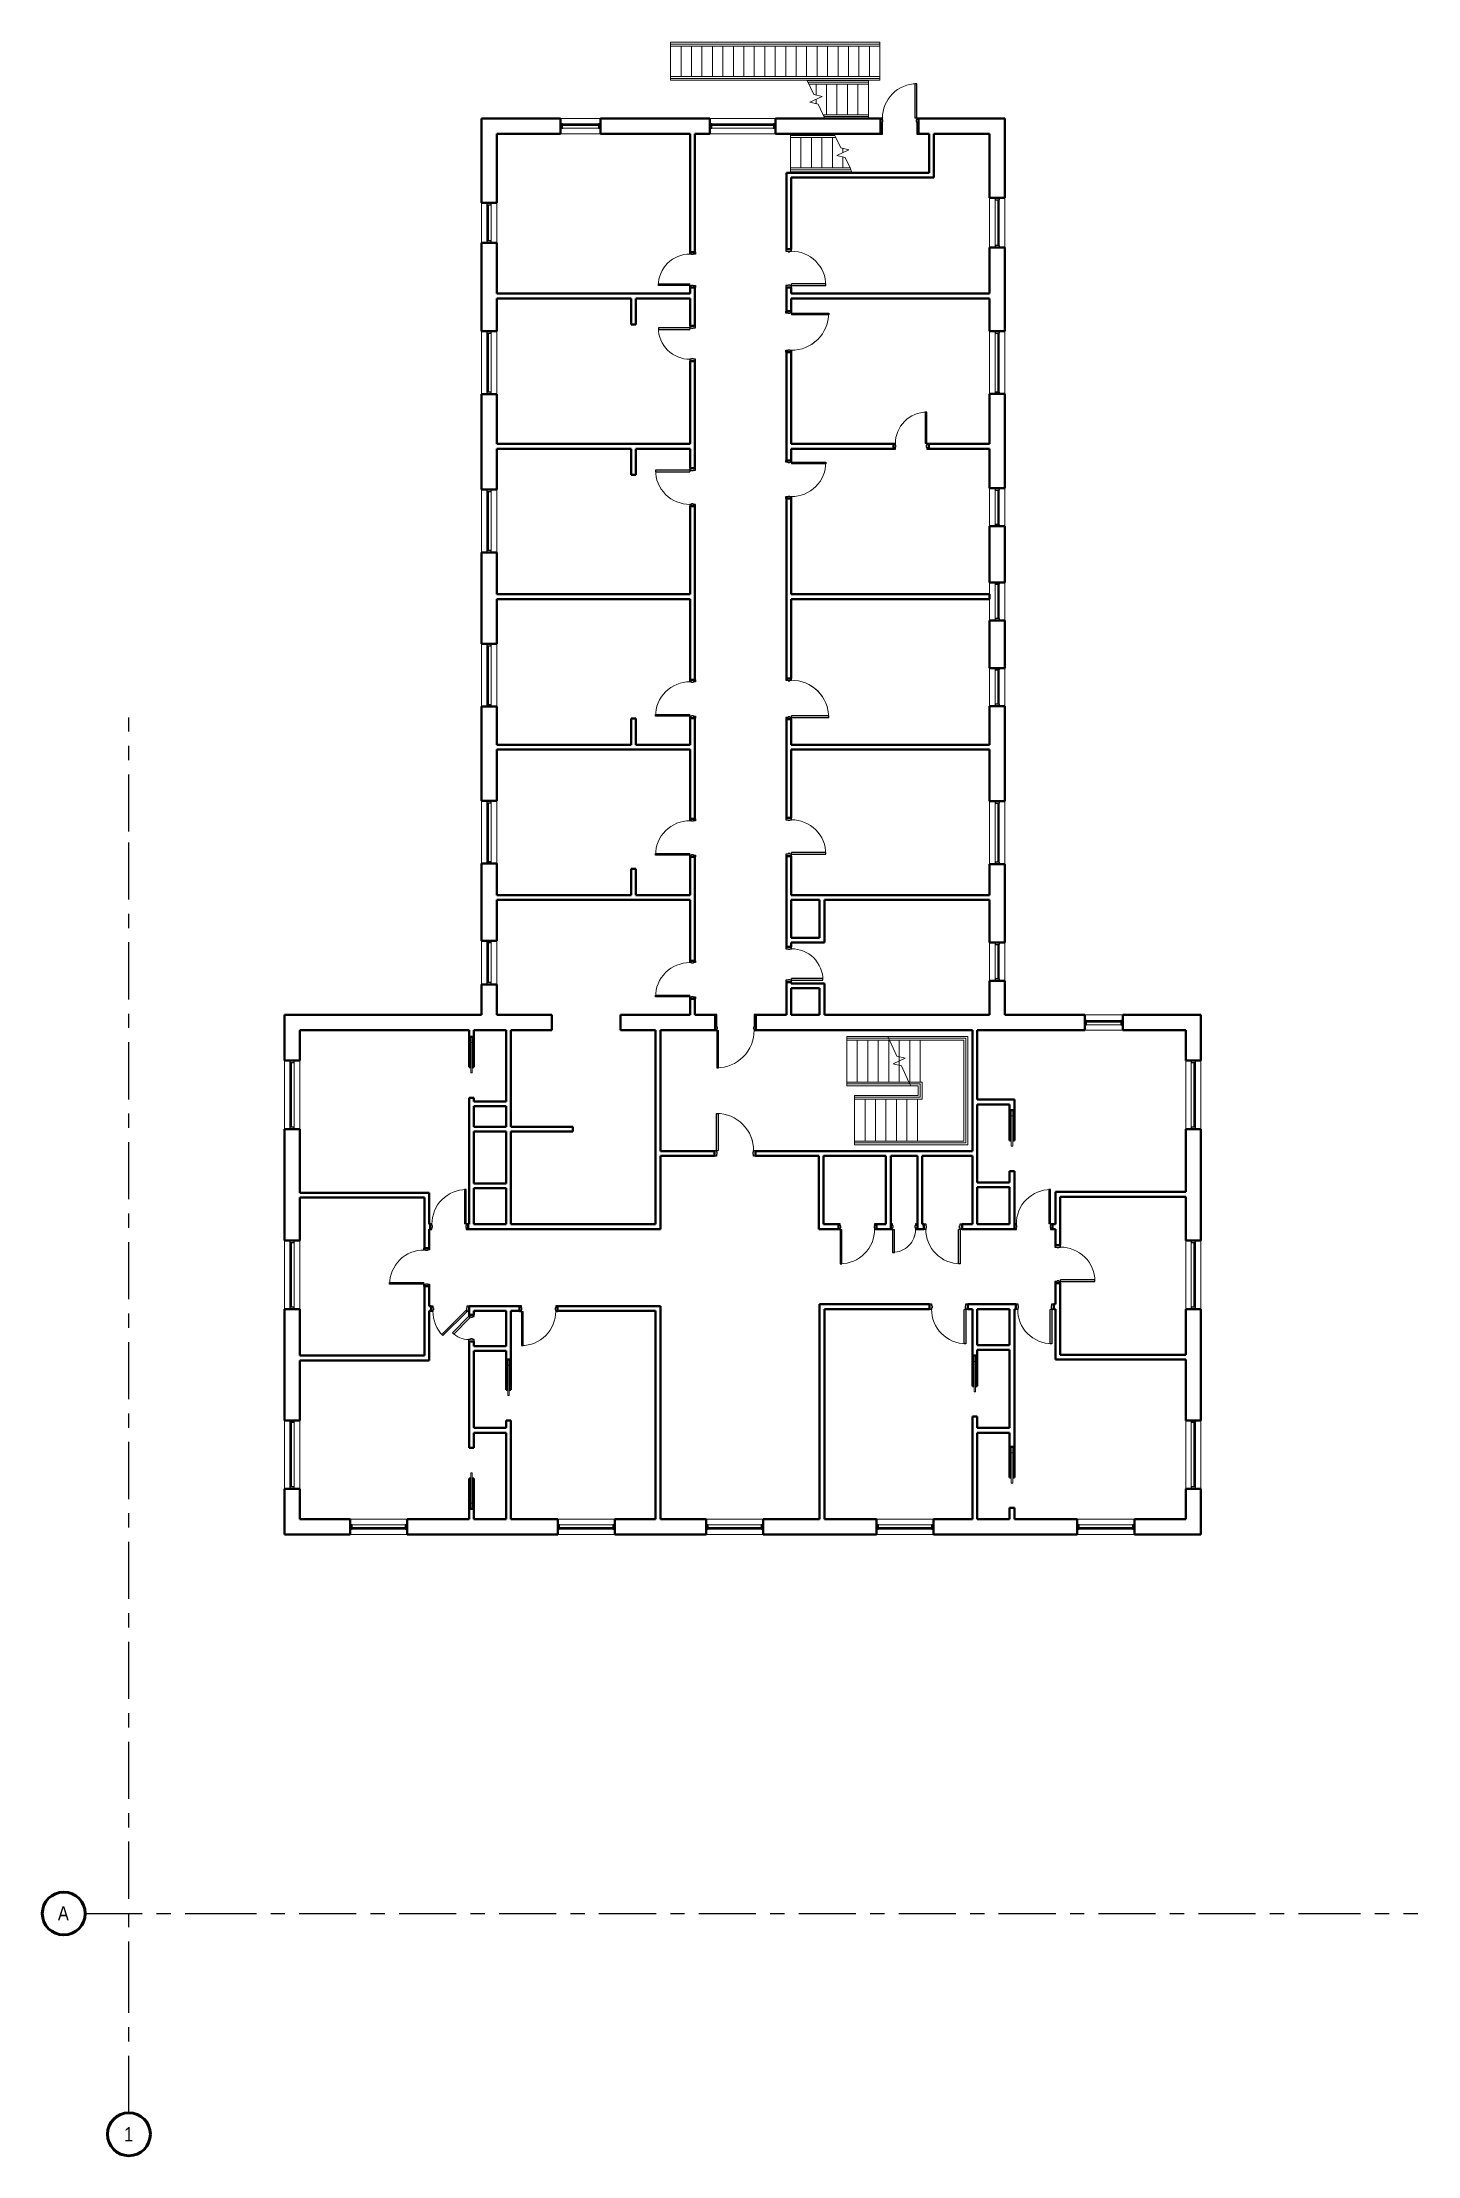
# Model space of a CAD drawing. Header units: inches. Extents: x -1361 to 84, y -1428 to 792.
import ezdxf

# ---------------------------------------------------------------- set-up
doc = ezdxf.new("R2010")
doc.units = ezdxf.units.IN
doc.header["$MEASUREMENT"] = 0
doc.linetypes.add('Grid Line', pattern=[105, 60, -15, 15, -15])
for name, color, linetype, lineweight in [('A-DOOR', 31, 'Continuous', 15), ('A-DOOR-FRAM', 31, 'Continuous', 25), ('A-FLOR-HRAL', 11, 'Continuous', 9), ('A-GLAZ-CURT', 52, 'Continuous', 9), ('A-GLAZ-CWMG', 51, 'Continuous', 9), ('I-WALL', 2, 'Continuous', 15), ('S-GRID', 1, 'Continuous', 9), ('S-GRID-IDEN', 1, 'Continuous', 50), ('S-STRS', 31, 'Continuous', 9), ('S-STRS-MBND', 31, 'Continuous', 9)]:
    doc.layers.add(name, color=color, linetype=linetype, lineweight=lineweight)
doc.styles.add('Arial Narrow', font='ARIALN.TTF', dxfattribs={"height": 15})

# ---------------------------------------------------------------- blocks, each defined once
blk = doc.blocks.new('Door-Pocket-Single - Single Pocket Door-5172794-LEVEL 2 Map Export')
at = {"layer": 'A-DOOR'}
for p, q in [((-10, 0.75), (-42, 0.75)), ((-42, 0.75), (-42, -0.75)), ((-10, -0.75), (-10, 0.75)), ((-42, -0.75), (-10, -0.75))]:
    blk.add_line(p, q, dxfattribs=at)
blk = doc.blocks.new('Door-Single_CE_ - HM Door-2_ HM Frame-5139876-LEVEL 2 Map Export')
at = {"layer": 'A-DOOR'}
for p, q in [((18, 39), (16.25, 39)), ((16.25, 39), (16.25, 3)), ((18, 3), (18, 39)), ((16.25, 3), (18, 3))]:
    blk.add_line(p, q, dxfattribs=at)
at = {"layer": 'A-DOOR', "lineweight": 25}
for p, q in [((18, 39), (16.25, 39)), ((16.25, 39), (16.25, 3)), ((18, 3), (18, 39)), ((18, 3), (16.25, 3))]:
    blk.add_line(p, q, dxfattribs=at)
at = {"layer": 'A-DOOR', "lineweight": 9}
blk.add_arc((18, 3), 36, 90, 180.5, dxfattribs=at)
blk.add_arc((18, 3), 36, 90, 180.5, dxfattribs=at)
blk.add_arc((18, 3), 36, 90, 180.5, dxfattribs=at)
blk.add_arc((18, 3), 36, 90, 180.5, dxfattribs=at)
at = {"layer": 'A-DOOR-FRAM'}
for p, q in [((-18, 3), (-20, 3)), ((-20, 3), (-20, -3)), ((-18, 1.25), (-18, 3)), ((-17.5, 1.25), (-18, 1.25)), ((-17.5, -0.75), (-17.5, 1.25)), ((18, 1.25), (17.5, 1.25)), ((17.5, 1.25), (17.5, -0.75)), ((20, 3), (18, 3)), ((18, 3), (18, 1.25)), ((20, -3), (20, 3)), ((-20, -3), (-18, -3)), ((-18, -3), (-18, -0.75)), ((-18, -0.75), (-17.5, -0.75)), ((17.5, -0.75), (18, -0.75)), ((18, -0.75), (18, -3)), ((18, -3), (20, -3))]:
    blk.add_line(p, q, dxfattribs=at)
blk = doc.blocks.new('Door-Pocket-Single - Single Pocket Door-5173088-LEVEL 2 Map Export')
at = {"layer": 'A-DOOR'}
for p, q in [((-42, 0.75), (-10, 0.75)), ((-42, -0.75), (-42, 0.75)), ((-10, 0.75), (-10, -0.75)), ((-10, -0.75), (-42, -0.75))]:
    blk.add_line(p, q, dxfattribs=at)
blk = doc.blocks.new('Door-Single_CE_ - HM Door-2_ HM Frame-5215291-LEVEL 2 Map Export')
at = {"layer": 'A-DOOR'}
for p, q in [((-8.7, -27.2), (16.8, -1.8)), ((18, -3), (-7.5, -28.5)), ((16.8, -1.8), (18, -3)), ((-7.5, -28.5), (-8.7, -27.2))]:
    blk.add_line(p, q, dxfattribs=at)
at = {"layer": 'A-DOOR', "lineweight": 25}
for p, q in [((-8.7, -27.2), (16.8, -1.8)), ((18, -3), (-7.5, -28.5)), ((18, -3), (16.8, -1.8)), ((-7.5, -28.5), (-8.7, -27.2))]:
    blk.add_line(p, q, dxfattribs=at)
at = {"layer": 'A-DOOR', "lineweight": 9}
blk.add_arc((18, -3), 36, 179.5, 225, dxfattribs=at)
blk.add_arc((18, -3), 36, 179.5, 225, dxfattribs=at)
blk.add_arc((18, -3), 36, 179.5, 225, dxfattribs=at)
blk.add_arc((18, -3), 36, 179.5, 225, dxfattribs=at)
at = {"layer": 'A-DOOR-FRAM'}
for p, q in [((-20, 3), (-18, 3)), ((-20, -3), (-20, 3)), ((-18, 3), (-18, 0.7)), ((-18, 0.7), (-17.5, 0.7)), ((-17.5, 0.7), (-17.5, -1.3)), ((17.5, 0.7), (18, 0.7)), ((17.5, -1.3), (17.5, 0.7)), ((18, 3), (20, 3)), ((18, 0.7), (18, 3)), ((20, 3), (20, -3)), ((-18, -3), (-20, -3)), ((-18, -1.3), (-18, -3)), ((-17.5, -1.3), (-18, -1.3)), ((18, -1.3), (17.5, -1.3)), ((18, -3), (18, -1.3)), ((20, -3), (18, -3))]:
    blk.add_line(p, q, dxfattribs=at)
blk = doc.blocks.new('Door-Single_CE_ - HM Door-2_ HM Frame-5121650-LEVEL 2 Map Export')
at = {"layer": 'A-DOOR'}
for p, q in [((16.25, -39), (16.25, -3)), ((16.25, -3), (18, -3)), ((18, -3), (18, -39)), ((18, -39), (16.25, -39))]:
    blk.add_line(p, q, dxfattribs=at)
at = {"layer": 'A-DOOR', "lineweight": 25}
for p, q in [((16.25, -39), (16.25, -3)), ((18, -3), (16.25, -3)), ((18, -3), (18, -39)), ((18, -39), (16.25, -39))]:
    blk.add_line(p, q, dxfattribs=at)
at = {"layer": 'A-DOOR', "lineweight": 9}
blk.add_arc((18, -3), 36, 179.5, 270, dxfattribs=at)
blk.add_arc((18, -3), 36, 179.5, 270, dxfattribs=at)
blk.add_arc((18, -3), 36, 179.5, 270, dxfattribs=at)
blk.add_arc((18, -3), 36, 179.5, 270, dxfattribs=at)
at = {"layer": 'A-DOOR-FRAM'}
for p, q in [((-20, 3), (-18, 3)), ((-20, -3), (-20, 3)), ((-18, 3), (-18, 0.75)), ((-18, 0.75), (-17.5, 0.75)), ((-17.5, 0.75), (-17.5, -1.25)), ((17.5, 0.75), (18, 0.75)), ((17.5, -1.25), (17.5, 0.75)), ((18, 3), (20, 3)), ((18, 0.75), (18, 3)), ((20, 3), (20, -3)), ((-18, -3), (-20, -3)), ((-18, -1.25), (-18, -3)), ((-17.5, -1.25), (-18, -1.25)), ((18, -1.25), (17.5, -1.25)), ((18, -3), (18, -1.25)), ((20, -3), (18, -3))]:
    blk.add_line(p, q, dxfattribs=at)
blk = doc.blocks.new('Door-Single_CE_ - HM Door-2_ HM Frame-5154406-LEVEL 2 Map Export')
at = {"layer": 'A-DOOR'}
for p, q in [((19.5, 42), (17.75, 42)), ((17.75, 42), (17.75, 3)), ((19.5, 3), (19.5, 42)), ((17.75, 3), (19.5, 3))]:
    blk.add_line(p, q, dxfattribs=at)
at = {"layer": 'A-DOOR', "lineweight": 25}
for p, q in [((19.5, 42), (17.75, 42)), ((17.75, 42), (17.75, 3)), ((19.5, 3), (19.5, 42)), ((19.5, 3), (17.75, 3))]:
    blk.add_line(p, q, dxfattribs=at)
at = {"layer": 'A-DOOR', "lineweight": 9}
for end in [180.5, 180.5, 180.48038, 180.48038]:
    blk.add_arc((19.5, 3), 39, 90, end, dxfattribs=at)
at = {"layer": 'A-DOOR-FRAM'}
for p, q in [((-19.5, 3), (-21.5, 3)), ((-21.5, 3), (-21.5, -3)), ((-19.5, 1.25), (-19.5, 3)), ((-19, 1.25), (-19.5, 1.25)), ((-19, -0.75), (-19, 1.25)), ((19.5, 1.25), (19, 1.25)), ((19, 1.25), (19, -0.75)), ((21.5, 3), (19.5, 3)), ((19.5, 3), (19.5, 1.25)), ((21.5, -3), (21.5, 3)), ((-21.5, -3), (-19.5, -3)), ((-19.5, -3), (-19.5, -0.75)), ((-19.5, -0.75), (-19, -0.75)), ((19, -0.75), (19.5, -0.75)), ((19.5, -0.75), (19.5, -3)), ((19.5, -3), (21.5, -3))]:
    blk.add_line(p, q, dxfattribs=at)
blk = doc.blocks.new('Door-Single_CE_ - HM Door-2_ HM Frame-5154372-LEVEL 2 Map Export')
at = {"layer": 'A-DOOR'}
for p, q in [((17.75, -42), (17.75, -3)), ((17.75, -3), (19.5, -3)), ((19.5, -3), (19.5, -42)), ((19.5, -42), (17.75, -42))]:
    blk.add_line(p, q, dxfattribs=at)
at = {"layer": 'A-DOOR', "lineweight": 25}
for p, q in [((17.75, -42), (17.75, -3)), ((19.5, -3), (17.75, -3)), ((19.5, -3), (19.5, -42)), ((19.5, -42), (17.75, -42))]:
    blk.add_line(p, q, dxfattribs=at)
at = {"layer": 'A-DOOR', "lineweight": 9}
for start in [179.5, 179.5, 179.51962, 179.51962]:
    blk.add_arc((19.5, -3), 39, start, 270, dxfattribs=at)
at = {"layer": 'A-DOOR-FRAM'}
for p, q in [((-21.5, 3), (-19.5, 3)), ((-21.5, -3), (-21.5, 3)), ((-19.5, 3), (-19.5, 0.75)), ((-19.5, 0.75), (-19, 0.75)), ((-19, 0.75), (-19, -1.25)), ((19, 0.75), (19.5, 0.75)), ((19, -1.25), (19, 0.75)), ((19.5, 3), (21.5, 3)), ((19.5, 0.75), (19.5, 3)), ((21.5, 3), (21.5, -3)), ((-19.5, -3), (-21.5, -3)), ((-19.5, -1.25), (-19.5, -3)), ((-19, -1.25), (-19.5, -1.25)), ((19.5, -1.25), (19, -1.25)), ((19.5, -3), (19.5, -1.25)), ((21.5, -3), (19.5, -3))]:
    blk.add_line(p, q, dxfattribs=at)
blk = doc.blocks.new('Door-Single_CE_ - HM Door-2_ HM Frame-5183316-LEVEL 2 Map Export')
at = {"layer": 'A-DOOR'}
for p, q in [((16.5, 36), (14.75, 36)), ((14.75, 36), (14.75, 3)), ((16.5, 3), (16.5, 36)), ((14.75, 3), (16.5, 3))]:
    blk.add_line(p, q, dxfattribs=at)
at = {"layer": 'A-DOOR', "lineweight": 25}
for p, q in [((16.5, 36), (14.75, 36)), ((14.75, 36), (14.75, 3)), ((16.5, 3), (16.5, 36)), ((16.5, 3), (14.75, 3))]:
    blk.add_line(p, q, dxfattribs=at)
at = {"layer": 'A-DOOR', "lineweight": 9}
for end in [180.5, 180.5, 180.52223, 180.52223]:
    blk.add_arc((16.5, 3), 33, 90, end, dxfattribs=at)
at = {"layer": 'A-DOOR-FRAM'}
for p, q in [((-16.5, 3), (-18.5, 3)), ((-18.5, 3), (-18.5, -3)), ((-16.5, 1.25), (-16.5, 3)), ((-16, 1.25), (-16.5, 1.25)), ((-16, -0.75), (-16, 1.25)), ((16.5, 1.25), (16, 1.25)), ((16, 1.25), (16, -0.75)), ((18.5, 3), (16.5, 3)), ((16.5, 3), (16.5, 1.25)), ((18.5, -3), (18.5, 3)), ((-18.5, -3), (-16.5, -3)), ((-16.5, -3), (-16.5, -0.75)), ((-16.5, -0.75), (-16, -0.75)), ((16, -0.75), (16.5, -0.75)), ((16.5, -0.75), (16.5, -3)), ((16.5, -3), (18.5, -3))]:
    blk.add_line(p, q, dxfattribs=at)
blk = doc.blocks.new('Door-Single_CE_ - HM Door-2_ HM Frame-5143425-LEVEL 2 Map Export')
at = {"layer": 'A-DOOR'}
for p, q in [((14.75, -36), (14.75, -3)), ((14.75, -3), (16.5, -3)), ((16.5, -3), (16.5, -36)), ((16.5, -36), (14.75, -36))]:
    blk.add_line(p, q, dxfattribs=at)
at = {"layer": 'A-DOOR', "lineweight": 25}
for p, q in [((14.75, -36), (14.75, -3)), ((16.5, -3), (14.75, -3)), ((16.5, -3), (16.5, -36)), ((16.5, -36), (14.75, -36))]:
    blk.add_line(p, q, dxfattribs=at)
at = {"layer": 'A-DOOR', "lineweight": 9}
for start in [179.47777, 179.47777, 179.5, 179.5]:
    blk.add_arc((16.5, -3), 33, start, 270, dxfattribs=at)
at = {"layer": 'A-DOOR-FRAM'}
for p, q in [((-18.5, 3), (-16.5, 3)), ((-18.5, -3), (-18.5, 3)), ((-16.5, 3), (-16.5, 0.75)), ((-16.5, 0.75), (-16, 0.75)), ((-16, 0.75), (-16, -1.25)), ((16, 0.75), (16.5, 0.75)), ((16, -1.25), (16, 0.75)), ((16.5, 3), (18.5, 3)), ((16.5, 0.75), (16.5, 3)), ((18.5, 3), (18.5, -3)), ((-16.5, -3), (-18.5, -3)), ((-16.5, -1.25), (-16.5, -3)), ((-16, -1.25), (-16.5, -1.25)), ((16.5, -1.25), (16, -1.25)), ((16.5, -3), (16.5, -1.25)), ((18.5, -3), (16.5, -3))]:
    blk.add_line(p, q, dxfattribs=at)
blk = doc.blocks.new('Door-Single_CE_ - HM Door-2_ HM Frame-5154440-LEVEL 2 Map Export')
at = {"layer": 'A-DOOR'}
for p, q in [((19.5, 47.5), (17.75, 47.5)), ((17.75, 47.5), (17.75, 8.5)), ((19.5, 8.5), (19.5, 47.5)), ((17.75, 8.5), (19.5, 8.5))]:
    blk.add_line(p, q, dxfattribs=at)
at = {"layer": 'A-DOOR', "lineweight": 25}
for p, q in [((19.5, 47.5), (17.75, 47.5)), ((17.75, 47.5), (17.75, 8.5)), ((19.5, 8.5), (19.5, 47.5)), ((19.5, 8.5), (17.75, 8.5))]:
    blk.add_line(p, q, dxfattribs=at)
at = {"layer": 'A-DOOR', "lineweight": 9}
for end in [180.5, 180.5, 180.48038, 180.48038]:
    blk.add_arc((19.5, 8.5), 39, 90, end, dxfattribs=at)
at = {"layer": 'A-DOOR-FRAM'}
for p, q in [((-19.5, 8.5), (-21.5, 8.5)), ((-21.5, 8.5), (-21.5, -8.5)), ((-19.5, 6.75), (-19.5, 8.5)), ((-19, 6.75), (-19.5, 6.75)), ((-19.5, -8.5), (-19.5, 4.75)), ((-19.5, 4.75), (-19, 4.75)), ((-19, 4.75), (-19, 6.75)), ((19.5, 6.75), (19, 6.75)), ((19, 6.75), (19, 4.75)), ((19, 4.75), (19.5, 4.75)), ((21.5, 8.5), (19.5, 8.5)), ((19.5, 8.5), (19.5, 6.75)), ((19.5, 4.75), (19.5, -8.5)), ((21.5, -8.5), (21.5, 8.5)), ((-21.5, -8.5), (-19.5, -8.5)), ((19.5, -8.5), (21.5, -8.5))]:
    blk.add_line(p, q, dxfattribs=at)
blk = doc.blocks.new('System Panel - zGlazed-5218120-LEVEL 2 Map Export')
at = {"layer": 'A-GLAZ-CURT', "lineweight": 15}
for p, q in [((21, -0.5), (-21, -0.5)), ((-21, -0.5), (-21, -1.5)), ((-21, -1.5), (21, -1.5)), ((21, -1.5), (21, -0.5))]:
    blk.add_line(p, q, dxfattribs=at)
blk = doc.blocks.new('Rectangular Mullion - 4 1_2_ x 2_ Rectangular_CE_-5161547-LEVEL 2 Map Export')
at = {"layer": 'A-GLAZ-CWMG'}
for p, q in [((-893.8, -195.7), (-893.8, -153.7)), ((-889.3, -195.7), (-889.3, -153.7))]:
    blk.add_line(p, q, dxfattribs=at)
blk = doc.blocks.new('Rectangular Mullion - 4 1_2_ x 2_ Rectangular_CE_-5218101-LEVEL 2 Map Export')
at = {"layer": 'A-GLAZ-CWMG', "lineweight": 25}
for p, q in [((-2, 2.25), (0, 2.25)), ((-2, -2.25), (-2, 2.25)), ((0, 2.25), (0, -2.25)), ((0, -2.25), (-2, -2.25))]:
    blk.add_line(p, q, dxfattribs=at)
blk = doc.blocks.new('Rectangular Mullion - 4 1_2_ x 2_ Rectangular_CE_-5218102-LEVEL 2 Map Export')
at = {"layer": 'A-GLAZ-CWMG', "lineweight": 25}
for p, q in [((0, 2.25), (-2, 2.25)), ((-2, 2.25), (-2, -2.25)), ((0, -2.25), (0, 2.25)), ((-2, -2.25), (0, -2.25))]:
    blk.add_line(p, q, dxfattribs=at)
blk = doc.blocks.new('System Panel - zGlazed-5218121-LEVEL 2 Map Export')
at = {"layer": 'A-GLAZ-CURT', "lineweight": 15}
for p, q in [((31, 1.5), (-31, 1.5)), ((-31, 1.5), (-31, 0.5)), ((-31, 0.5), (31, 0.5)), ((31, 0.5), (31, 1.5))]:
    blk.add_line(p, q, dxfattribs=at)
blk = doc.blocks.new('Rectangular Mullion - 4 1_2_ x 2_ Rectangular_CE_-5161738-LEVEL 2 Map Export')
at = {"layer": 'A-GLAZ-CWMG'}
for p, q in [((-893.8, -6.7), (-893.8, -68.7)), ((-889.3, -6.7), (-889.3, -68.7))]:
    blk.add_line(p, q, dxfattribs=at)
blk = doc.blocks.new('Rectangular Mullion - 4 1_2_ x 2_ Rectangular_CE_-5218122-LEVEL 2 Map Export')
at = {"layer": 'A-GLAZ-CWMG', "lineweight": 25}
for p, q in [((-2, 2.25), (0, 2.25)), ((-2, -2.25), (-2, 2.25)), ((0, 2.25), (0, -2.25)), ((0, -2.25), (-2, -2.25))]:
    blk.add_line(p, q, dxfattribs=at)
blk = doc.blocks.new('Rectangular Mullion - 4 1_2_ x 2_ Rectangular_CE_-5218123-LEVEL 2 Map Export')
at = {"layer": 'A-GLAZ-CWMG', "lineweight": 25}
for p, q in [((0, 2.25), (-2, 2.25)), ((-2, 2.25), (-2, -2.25)), ((0, -2.25), (0, 2.25)), ((-2, -2.25), (0, -2.25))]:
    blk.add_line(p, q, dxfattribs=at)
blk = doc.blocks.new('System Panel - zGlazed-5227685-LEVEL 2 Map Export')
at = {"layer": 'A-GLAZ-CURT', "lineweight": 15}
for p, q in [((19, 1.5), (-19, 1.5)), ((-19, 1.5), (-19, 0.5)), ((-19, 0.5), (19, 0.5)), ((19, 0.5), (19, 1.5))]:
    blk.add_line(p, q, dxfattribs=at)
blk = doc.blocks.new('Rectangular Mullion - 4 1_2_ x 2_ Rectangular_CE_-5208501-LEVEL 2 Map Export')
at = {"layer": 'A-GLAZ-CWMG'}
for p, q in [((-893.8, 621.7), (-893.8, 583.7)), ((-889.3, 621.7), (-889.3, 583.7))]:
    blk.add_line(p, q, dxfattribs=at)
blk = doc.blocks.new('System Panel - zGlazed-5218100-LEVEL 2 Map Export')
at = {"layer": 'A-GLAZ-CURT', "lineweight": 15}
for p, q in [((24, -0.5), (-24, -0.5)), ((-24, -0.5), (-24, -1.5)), ((-24, -1.5), (24, -1.5)), ((24, -1.5), (24, -0.5))]:
    blk.add_line(p, q, dxfattribs=at)
blk = doc.blocks.new('Rectangular Mullion - 4 1_2_ x 2_ Rectangular_CE_-5163797-LEVEL 2 Map Export')
at = {"layer": 'A-GLAZ-CWMG'}
for p, q in [((-359.8, 626.8), (-359.8, 578.8)), ((-355.3, 626.8), (-355.3, 578.8))]:
    blk.add_line(p, q, dxfattribs=at)
blk = doc.blocks.new('System Panel - zGlazed-5218103-LEVEL 2 Map Export')
at = {"layer": 'A-GLAZ-CURT', "lineweight": 15}
for p, q in [((31, -0.5), (-31, -0.5)), ((-31, -0.5), (-31, -1.5)), ((-31, -1.5), (31, -1.5)), ((31, -1.5), (31, -0.5))]:
    blk.add_line(p, q, dxfattribs=at)
blk = doc.blocks.new('Rectangular Mullion - 4 1_2_ x 2_ Rectangular_CE_-5163817-LEVEL 2 Map Export')
at = {"layer": 'A-GLAZ-CWMG'}
for p, q in [((-359.8, 486.8), (-359.8, 424.8)), ((-355.3, 486.8), (-355.3, 424.8))]:
    blk.add_line(p, q, dxfattribs=at)
blk = doc.blocks.new('System Panel - zGlazed-5218104-LEVEL 2 Map Export')
at = {"layer": 'A-GLAZ-CURT', "lineweight": 15}
for p, q in [((18, -0.5), (-18, -0.5)), ((-18, -0.5), (-18, -1.5)), ((-18, -1.5), (18, -1.5)), ((18, -1.5), (18, -0.5))]:
    blk.add_line(p, q, dxfattribs=at)
blk = doc.blocks.new('Rectangular Mullion - 4 1_2_ x 2_ Rectangular_CE_-5163835-LEVEL 2 Map Export')
at = {"layer": 'A-GLAZ-CWMG'}
for p, q in [((-359.8, 321.8), (-359.8, 285.8)), ((-355.3, 321.8), (-355.3, 285.8))]:
    blk.add_line(p, q, dxfattribs=at)
blk = doc.blocks.new('Railing - Railing-5200160-LEVEL 2 Map Export')
at = {"layer": 'A-FLOR-HRAL'}
for p, q in [((-450.3, -300.2), (-438.5, -300.2)), ((-449.3, -302.2), (-438.5, -302.2)), ((-438.5, -300.2), (-436.5, -300.2)), ((-438.5, -302.2), (-438.5, -316.2)), ((-436.5, -300.2), (-436.5, -318.2)), ((-507.4, -318.2), (-507.4, -316.2)), ((-441.4, -316.2), (-507.4, -316.2)), ((-441.4, -318.2), (-507.4, -318.2)), ((-438.5, -316.2), (-441.4, -316.2)), ((-436.5, -318.2), (-441.4, -318.2))]:
    blk.add_line(p, q, dxfattribs=at)
blk = doc.blocks.new('Railing - Railing-5200164-LEVEL 2 Map Export')
at = {"layer": 'A-FLOR-HRAL'}
for p, q in [((-471.7, -254.2), (-438.5, -254.2)), ((-470.8, -256.2), (-438.5, -256.2)), ((-438.5, -254.2), (-390.5, -254.2)), ((-438.5, -256.2), (-392.5, -256.2)), ((-392.5, -256.2), (-392.5, -362.2)), ((-390.5, -254.2), (-390.5, -364.2)), ((-507.4, -364.2), (-507.4, -362.2)), ((-441.4, -362.2), (-507.4, -362.2)), ((-441.4, -364.2), (-507.4, -364.2)), ((-392.5, -362.2), (-441.4, -362.2)), ((-390.5, -364.2), (-441.4, -364.2))]:
    blk.add_line(p, q, dxfattribs=at)
blk = doc.blocks.new('Railing - Railing-5200195-LEVEL 2 Map Export')
at = {"layer": 'A-FLOR-HRAL'}
for p, q in [((-515.5, -300.2), (-450.3, -300.2)), ((-515.5, -302.2), (-515.5, -300.2)), ((-515.5, -302.2), (-449.3, -302.2)), ((-449.3, -302.2), (-450.3, -300.2))]:
    blk.add_line(p, q, dxfattribs=at)
blk = doc.blocks.new('Railing - Railing-5200199-LEVEL 2 Map Export')
at = {"layer": 'A-FLOR-HRAL'}
for p, q in [((-515.5, -254.2), (-471.7, -254.2)), ((-515.5, -256.2), (-515.5, -254.2)), ((-515.5, -256.2), (-470.8, -256.2)), ((-470.8, -256.2), (-471.7, -254.2))]:
    blk.add_line(p, q, dxfattribs=at)
blk = doc.blocks.new('System Panel - zGlazed-5218125-LEVEL 2 Map Export')
at = {"layer": 'A-GLAZ-CURT', "lineweight": 15}
for p, q in [((34, 1.5), (-34, 1.5)), ((-34, 1.5), (-34, 0.5)), ((-34, 0.5), (34, 0.5)), ((34, 0.5), (34, 1.5))]:
    blk.add_line(p, q, dxfattribs=at)
blk = doc.blocks.new('Rectangular Mullion - 4 1_2_ x 2_ Rectangular_CE_-5210159-LEVEL 2 Map Export')
at = {"layer": 'A-GLAZ-CWMG'}
for p, q in [((-1100.7, -657.7), (-1100.7, -725.7)), ((-1096.2, -657.7), (-1096.2, -725.7))]:
    blk.add_line(p, q, dxfattribs=at)
blk = doc.blocks.new('Door-Single_CE_ - WD Door-2_ WD Frame-5215289-LEVEL 2 Map Export')
at = {"layer": 'A-DOOR'}
for p, q in [((-5, 20), (-6.4, 18.6)), ((-6.4, 18.6), (10.6, 1.6)), ((12, 3), (-5, 20)), ((10.6, 1.6), (12, 3))]:
    blk.add_line(p, q, dxfattribs=at)
at = {"layer": 'A-DOOR', "lineweight": 25}
for p, q in [((-5, 20), (-6.4, 18.6)), ((-6.4, 18.6), (10.6, 1.6)), ((12, 3), (-5, 20)), ((12, 3), (10.6, 1.6))]:
    blk.add_line(p, q, dxfattribs=at)
at = {"layer": 'A-DOOR', "lineweight": 9}
for end in [180.5, 180.5, 180.6124, 180.6124]:
    blk.add_arc((12, 3), 24, 135, end, dxfattribs=at)
at = {"layer": 'A-DOOR-FRAM'}
for p, q in [((-12, 3), (-14, 3)), ((-14, 3), (-14, -3)), ((-12, 1), (-12, 3)), ((-11.5, 1), (-12, 1)), ((-11.5, -1), (-11.5, 1)), ((12, 1), (11.5, 1)), ((11.5, 1), (11.5, -1)), ((14, 3), (12, 3)), ((12, 3), (12, 1)), ((14, -3), (14, 3)), ((-14, -3), (-12, -3)), ((-12, -3), (-12, -1)), ((-12, -1), (-11.5, -1)), ((11.5, -1), (12, -1)), ((12, -1), (12, -3)), ((12, -3), (14, -3))]:
    blk.add_line(p, q, dxfattribs=at)
blk = doc.blocks.new('Railing - Railing-5216611-LEVEL 2 Map Export')
at = {"layer": 'A-FLOR-HRAL'}
for p, q in [((-574.7, 660.3), (-512.2, 660.3)), ((-574.7, 658.3), (-574.7, 660.3)), ((-574.7, 658.3), (-511.3, 658.3)), ((-511.3, 658.3), (-512.2, 660.3))]:
    blk.add_line(p, q, dxfattribs=at)
blk = doc.blocks.new('Railing - Railing-5216615-LEVEL 2 Map Export')
at = {"layer": 'A-FLOR-HRAL'}
for p, q in [((-574.7, 694.3), (-528, 694.3)), ((-574.7, 692.3), (-574.7, 694.3)), ((-574.7, 692.3), (-527.1, 692.3)), ((-527.1, 692.3), (-528, 694.3))]:
    blk.add_line(p, q, dxfattribs=at)
blk = doc.blocks.new('Door-Single_CE_ - WD Door-2_ WD Frame-5215058-LEVEL 2 Map Export')
at = {"layer": 'A-DOOR'}
for p, q in [((12, 27), (10, 27)), ((10, 27), (10, 3)), ((12, 3), (12, 27)), ((10, 3), (12, 3))]:
    blk.add_line(p, q, dxfattribs=at)
at = {"layer": 'A-DOOR', "lineweight": 25}
for p, q in [((12, 27), (10, 27)), ((10, 27), (10, 3)), ((12, 3), (12, 27)), ((12, 3), (10, 3))]:
    blk.add_line(p, q, dxfattribs=at)
at = {"layer": 'A-DOOR', "lineweight": 9}
for end in [180.5, 180.5, 180.6124, 180.6124]:
    blk.add_arc((12, 3), 24, 90, end, dxfattribs=at)
at = {"layer": 'A-DOOR-FRAM'}
for p, q in [((-12, 3), (-14, 3)), ((-14, 3), (-14, -3)), ((-12, 1), (-12, 3)), ((-11.5, 1), (-12, 1)), ((-11.5, -1), (-11.5, 1)), ((12, 1), (11.5, 1)), ((11.5, 1), (11.5, -1)), ((14, 3), (12, 3)), ((12, 3), (12, 1)), ((14, -3), (14, 3)), ((-14, -3), (-12, -3)), ((-12, -3), (-12, -1)), ((-12, -1), (-11.5, -1)), ((11.5, -1), (12, -1)), ((12, -1), (12, -3)), ((12, -3), (14, -3))]:
    blk.add_line(p, q, dxfattribs=at)
blk = doc.blocks.new('System Panel - zGlazed-5227686-LEVEL 2 Map Export')
at = {"layer": 'A-GLAZ-CURT', "lineweight": 15}
for p, q in [((32.5, 1.5), (-32.5, 1.5)), ((-32.5, 1.5), (-32.5, 0.5)), ((-32.5, 0.5), (32.5, 0.5)), ((32.5, 0.5), (32.5, 1.5))]:
    blk.add_line(p, q, dxfattribs=at)
blk = doc.blocks.new('Rectangular Mullion - 4 1_2_ x 2_ Rectangular_CE_-5208614-LEVEL 2 Map Export')
at = {"layer": 'A-GLAZ-CWMG'}
for p, q in [((-592.5, 706.5), (-657.5, 706.5)), ((-592.5, 702), (-657.5, 702))]:
    blk.add_line(p, q, dxfattribs=at)
blk = doc.blocks.new('Door-Single_CE_ - WD Door-2_ WD Frame-5227648-LEVEL 2 Map Export')
at = {"layer": 'A-DOOR'}
for p, q in [((18, 44.5), (16, 44.5)), ((16, 44.5), (16, 8.5)), ((18, 8.5), (18, 44.5)), ((16, 8.5), (18, 8.5))]:
    blk.add_line(p, q, dxfattribs=at)
at = {"layer": 'A-DOOR', "lineweight": 25}
for p, q in [((18, 44.5), (16, 44.5)), ((16, 44.5), (16, 8.5)), ((18, 8.5), (18, 44.5)), ((18, 8.5), (16, 8.5))]:
    blk.add_line(p, q, dxfattribs=at)
at = {"layer": 'A-DOOR', "lineweight": 9}
blk.add_arc((18, 8.5), 36, 90, 180.5, dxfattribs=at)
blk.add_arc((18, 8.5), 36, 90, 180.5, dxfattribs=at)
blk.add_arc((18, 8.5), 36, 90, 180.5, dxfattribs=at)
blk.add_arc((18, 8.5), 36, 90, 180.5, dxfattribs=at)
at = {"layer": 'A-DOOR-FRAM'}
for p, q in [((-18, 8.5), (-20, 8.5)), ((-20, 8.5), (-20, -8.5)), ((-18, 6.5), (-18, 8.5)), ((-17.5, 6.5), (-18, 6.5)), ((-18, -8.5), (-18, 4.5)), ((-18, 4.5), (-17.5, 4.5)), ((-17.5, 4.5), (-17.5, 6.5)), ((18, 6.5), (17.5, 6.5)), ((17.5, 6.5), (17.5, 4.5)), ((17.5, 4.5), (18, 4.5)), ((20, 8.5), (18, 8.5)), ((18, 8.5), (18, 6.5)), ((18, 4.5), (18, -8.5)), ((20, -8.5), (20, 8.5)), ((-20, -8.5), (-18, -8.5)), ((18, -8.5), (20, -8.5))]:
    blk.add_line(p, q, dxfattribs=at)
blk = doc.blocks.new('Railing - Railing-5228206-LEVEL 2 Map Export')
at = {"layer": 'A-FLOR-HRAL'}
for p, q in [((-700.8, 756.4), (-480.8, 756.4)), ((-700.8, 754.4), (-700.8, 756.4)), ((-480.8, 756.4), (-480.8, 754.4)), ((-700.8, 754.4), (-480.8, 754.4))]:
    blk.add_line(p, q, dxfattribs=at)
blk = doc.blocks.new('Railing - Railing-5228210-LEVEL 2 Map Export')
at = {"layer": 'A-FLOR-HRAL'}
for p, q in [((-700.8, 790.4), (-480.8, 790.4)), ((-700.8, 788.4), (-700.8, 790.4)), ((-700.8, 788.4), (-480.8, 788.4)), ((-480.8, 790.4), (-480.8, 788.4))]:
    blk.add_line(p, q, dxfattribs=at)
blk = doc.blocks.new('Railing - Railing-5228391-LEVEL 2 Map Export')
at = {"layer": 'A-FLOR-HRAL'}
for p, q in [((-556.3, 750.3), (-555.4, 748.3)), ((-492.9, 750.3), (-556.3, 750.3)), ((-492.9, 748.3), (-555.4, 748.3)), ((-492.9, 750.3), (-492.9, 748.3))]:
    blk.add_line(p, q, dxfattribs=at)
blk = doc.blocks.new('Railing - Railing-5228395-LEVEL 2 Map Export')
at = {"layer": 'A-FLOR-HRAL'}
for p, q in [((-540.5, 716.3), (-539.5, 714.3)), ((-492.9, 716.3), (-540.5, 716.3)), ((-492.9, 714.3), (-539.5, 714.3)), ((-492.9, 716.3), (-492.9, 714.3))]:
    blk.add_line(p, q, dxfattribs=at)
blk = doc.blocks.new('System Panel - zGlazed-5229311-LEVEL 2 Map Export')
at = {"layer": 'A-GLAZ-CURT', "lineweight": 15}
for p, q in [((34, -0.5), (-34, -0.5)), ((-34, -0.5), (-34, -1.5)), ((-34, -1.5), (34, -1.5)), ((34, -1.5), (34, -0.5))]:
    blk.add_line(p, q, dxfattribs=at)
blk = doc.blocks.new('Rectangular Mullion - 4 1_2_ x 2_ Rectangular_CE_-5229025-LEVEL 2 Map Export')
at = {"layer": 'A-GLAZ-CWMG'}
for p, q in [((-153.6, -657.7), (-153.6, -725.7)), ((-149.1, -657.7), (-149.1, -725.7))]:
    blk.add_line(p, q, dxfattribs=at)
blk = doc.blocks.new('System Panel - zGlazed-5221513-LEVEL 2 Map Export')
at = {"layer": 'A-GLAZ-CURT', "lineweight": 15}
for p, q in [((18, 1.5), (-18, 1.5)), ((-18, 1.5), (-18, 0.5)), ((-18, 0.5), (18, 0.5)), ((18, 0.5), (18, 1.5))]:
    blk.add_line(p, q, dxfattribs=at)
blk = doc.blocks.new('Rectangular Mullion - 4 1_2_ x 2_ Rectangular_CE_-5221512-LEVEL 2 Map Export')
at = {"layer": 'A-GLAZ-CWMG'}
for p, q in [((-227.5, -235.5), (-263.5, -235.5)), ((-227.5, -240), (-263.5, -240))]:
    blk.add_line(p, q, dxfattribs=at)
blk = doc.blocks.new('System Panel - zGlazed-5230621-LEVEL 2 Map Export')
at = {"layer": 'A-GLAZ-CURT', "lineweight": 15}
for p, q in [((28, 1.5), (-28, 1.5)), ((-28, 1.5), (-28, 0.5)), ((-28, 0.5), (28, 0.5)), ((28, 0.5), (28, 1.5))]:
    blk.add_line(p, q, dxfattribs=at)
blk = doc.blocks.new('Rectangular Mullion - 4 1_2_ x 2_ Rectangular_CE_-5230058-LEVEL 2 Map Export')
at = {"layer": 'A-GLAZ-CWMG'}
for p, q in [((-271.4, -765.5), (-215.4, -765.5)), ((-271.4, -770), (-215.4, -770))]:
    blk.add_line(p, q, dxfattribs=at)
blk = doc.blocks.new('Grid - Grid Head-Circle_CE_-46466-LEVEL 2 Map Export')
at = {"layer": 'S-GRID-IDEN'}
blk.add_circle((0, 0), 0.188, dxfattribs=at)

msp = doc.modelspace()

# ---------------------------------------------------------------- linework, layer by layer
at = {"layer": 'I-WALL', "lineweight": 40}
for p, q in [((-899.5, 712.3), (-899.5, 623.7)), ((-816.5, 712.3), (-899.5, 712.3)), ((-816.5, 696.3), (-816.5, 712.3)), ((-659.5, 712.3), (-774.5, 712.3)), ((-774.5, 712.3), (-774.5, 696.3)), ((-659.5, 696.3), (-659.5, 712.3)), ((-480.1, 712.3), (-590.5, 712.3)), ((-590.5, 712.3), (-590.5, 696.3)), ((-480.1, 696.3), (-480.1, 712.3)), ((-349.5, 712.3), (-440.1, 712.3)), ((-440.1, 712.3), (-440.1, 696.3)), ((-349.5, 628.8), (-349.5, 712.3)), ((-883.5, 623.7), (-883.5, 696.3)), ((-883.5, 696.3), (-816.5, 696.3)), ((-774.5, 696.3), (-680.1, 696.3)), ((-680.1, 696.3), (-680.1, 571.8)), ((-675.1, 696.3), (-659.5, 696.3)), ((-675.1, 571.8), (-675.1, 696.3)), ((-590.5, 696.3), (-480.1, 696.3)), ((-440.1, 696.3), (-429.1, 696.3)), ((-429.1, 696.3), (-429.1, 655.3)), ((-424.1, 696.3), (-365.5, 696.3)), ((-424.1, 650.3), (-424.1, 696.3)), ((-365.5, 696.3), (-365.5, 628.8)), ((-579.1, 655.3), (-579.1, 574.8)), ((-429.1, 655.3), (-579.1, 655.3)), ((-574.1, 574.8), (-574.1, 650.3)), ((-574.1, 650.3), (-424.1, 650.3)), ((-899.5, 623.7), (-883.5, 623.7)), ((-365.5, 628.8), (-349.5, 628.8)), ((-883.5, 581.7), (-899.5, 581.7)), ((-899.5, 581.7), (-899.5, 488.7)), ((-883.5, 528.3), (-883.5, 581.7)), ((-680.1, 571.8), (-675.1, 571.8)), ((-579.1, 574.8), (-574.1, 574.8)), ((-365.5, 576.8), (-365.5, 528.3)), ((-349.5, 576.8), (-365.5, 576.8)), ((-349.5, 488.8), (-349.5, 576.8)), ((-675.1, 534.8), (-680.1, 534.8)), ((-680.1, 534.8), (-680.1, 528.3)), ((-675.1, 494.3), (-675.1, 534.8)), ((-574.1, 534.8), (-579.1, 534.8)), ((-579.1, 534.8), (-579.1, 509.8)), ((-574.1, 528.3), (-574.1, 534.8)), ((-680.1, 528.3), (-883.5, 528.3)), ((-883.5, 488.7), (-883.5, 523.3)), ((-883.5, 523.3), (-742.1, 523.3)), ((-742.1, 523.3), (-742.1, 495.8)), ((-737.1, 523.3), (-680.1, 523.3)), ((-737.1, 495.8), (-737.1, 523.3)), ((-680.1, 523.3), (-680.1, 494.3)), ((-365.5, 528.3), (-574.1, 528.3)), ((-574.1, 523.3), (-365.5, 523.3)), ((-574.1, 509.8), (-574.1, 523.3)), ((-365.5, 523.3), (-365.5, 488.8)), ((-899.5, 488.7), (-883.5, 488.7)), ((-742.1, 495.8), (-737.1, 495.8)), ((-680.1, 494.3), (-675.1, 494.3)), ((-579.1, 509.8), (-574.1, 509.8)), ((-365.5, 488.8), (-349.5, 488.8)), ((-574.1, 466.8), (-579.1, 466.8)), ((-579.1, 466.8), (-579.1, 353)), ((-574.1, 370.3), (-574.1, 466.8)), ((-675.1, 457.3), (-680.1, 457.3)), ((-680.1, 457.3), (-680.1, 370.3)), ((-675.1, 344.8), (-675.1, 457.3)), ((-883.5, 422.7), (-899.5, 422.7)), ((-899.5, 422.7), (-899.5, 322.3)), ((-883.5, 370.3), (-883.5, 422.7)), ((-365.5, 422.8), (-365.5, 370.3)), ((-349.5, 422.8), (-365.5, 422.8)), ((-349.5, 323.8), (-349.5, 422.8)), ((-680.1, 370.3), (-883.5, 370.3)), ((-883.5, 322.3), (-883.5, 365.3)), ((-883.5, 365.3), (-742.1, 365.3)), ((-742.1, 365.3), (-742.1, 337.8)), ((-737.1, 365.3), (-680.1, 365.3)), ((-737.1, 337.8), (-737.1, 365.3)), ((-680.1, 365.3), (-680.1, 344.8)), ((-466.5, 370.3), (-574.1, 370.3)), ((-574.1, 365.3), (-466.5, 365.3)), ((-574.1, 353), (-574.1, 365.3)), ((-466.5, 365.3), (-466.5, 370.3)), ((-365.5, 370.3), (-429.5, 370.3)), ((-429.5, 370.3), (-429.5, 365.3)), ((-429.5, 365.3), (-365.5, 365.3)), ((-365.5, 365.3), (-365.5, 323.8)), ((-742.1, 337.8), (-737.1, 337.8)), ((-680.1, 344.8), (-675.1, 344.8)), ((-579.1, 353), (-574.1, 353)), ((-899.5, 322.3), (-883.5, 322.3)), ((-574.1, 313), (-579.1, 313)), ((-579.1, 313), (-579.1, 124)), ((-574.1, 212.3), (-574.1, 313)), ((-365.5, 323.8), (-349.5, 323.8)), ((-675.1, 304.8), (-680.1, 304.8)), ((-680.1, 304.8), (-680.1, 212.3)), ((-675.1, 122.3), (-675.1, 304.8)), ((-365.5, 283.8), (-365.5, 224.8)), ((-349.5, 283.8), (-365.5, 283.8)), ((-349.5, 224.8), (-349.5, 283.8)), ((-883.5, 256.3), (-899.5, 256.3)), ((-899.5, 256.3), (-899.5, 160.3)), ((-883.5, 212.3), (-883.5, 256.3)), ((-365.5, 224.8), (-349.5, 224.8)), ((-680.1, 212.3), (-883.5, 212.3)), ((-883.5, 160.3), (-883.5, 207.3)), ((-883.5, 207.3), (-680.1, 207.3)), ((-680.1, 207.3), (-680.1, 122.3)), ((-365.5, 212.3), (-574.1, 212.3)), ((-574.1, 124), (-574.1, 207.3)), ((-574.1, 207.3), (-365.5, 207.3)), ((-365.5, 207.3), (-365.5, 212.3)), ((-365.5, 184.8), (-365.5, 134.8)), ((-349.5, 184.8), (-365.5, 184.8)), ((-349.5, 134.8), (-349.5, 184.8)), ((-899.5, 160.3), (-883.5, 160.3)), ((-365.5, 134.8), (-349.5, 134.8)), ((-680.1, 122.3), (-675.1, 122.3)), ((-579.1, 124), (-574.1, 124)), ((-883.5, 94.3), (-899.5, 94.3)), ((-899.5, 94.3), (-899.5, -4.7)), ((-883.5, 54.3), (-883.5, 94.3)), ((-365.5, 94.8), (-365.5, 54.3)), ((-349.5, 94.8), (-365.5, 94.8)), ((-349.5, -5.2), (-349.5, 94.8)), ((-742.1, 81.8), (-742.1, 54.3)), ((-737.1, 81.8), (-742.1, 81.8)), ((-737.1, 54.3), (-737.1, 81.8)), ((-675.1, 82.3), (-680.1, 82.3)), ((-680.1, 82.3), (-680.1, 54.3)), ((-675.1, -23.7), (-675.1, 82.3)), ((-574.1, 81), (-579.1, 81)), ((-579.1, 81), (-579.1, -22.7)), ((-574.1, 54.3), (-574.1, 81)), ((-742.1, 54.3), (-883.5, 54.3)), ((-883.5, -4.7), (-883.5, 49.3)), ((-883.5, 49.3), (-680.1, 49.3)), ((-680.1, 54.3), (-737.1, 54.3)), ((-680.1, 49.3), (-680.1, -23.7)), ((-365.5, 54.3), (-574.1, 54.3)), ((-574.1, 49.3), (-365.5, 49.3)), ((-574.1, -22.7), (-574.1, 49.3)), ((-365.5, 49.3), (-365.5, -5.2)), ((-899.5, -4.7), (-883.5, -4.7)), ((-365.5, -5.2), (-349.5, -5.2)), ((-680.1, -23.7), (-675.1, -23.7)), ((-579.1, -22.7), (-574.1, -22.7)), ((-675.1, -63.7), (-680.1, -63.7)), ((-680.1, -63.7), (-680.1, -103.7)), ((-675.1, -172.7), (-675.1, -63.7)), ((-574.1, -62.7), (-579.1, -62.7)), ((-579.1, -62.7), (-579.1, -158.2)), ((-574.1, -103.7), (-574.1, -62.7)), ((-883.5, -70.7), (-899.5, -70.7)), ((-899.5, -70.7), (-899.5, -151.7)), ((-883.5, -103.7), (-883.5, -70.7)), ((-742.1, -76.2), (-742.1, -103.7)), ((-737.1, -76.2), (-742.1, -76.2)), ((-737.1, -103.7), (-737.1, -76.2)), ((-365.5, -71.2), (-365.5, -103.7)), ((-349.5, -71.2), (-365.5, -71.2)), ((-349.5, -153.7), (-349.5, -71.2)), ((-742.1, -103.7), (-883.5, -103.7)), ((-883.5, -151.7), (-883.5, -108.7)), ((-883.5, -108.7), (-680.1, -108.7)), ((-680.1, -103.7), (-737.1, -103.7)), ((-680.1, -108.7), (-680.1, -172.7)), ((-365.5, -103.7), (-574.1, -103.7)), ((-574.1, -108.7), (-544.1, -108.7)), ((-574.1, -148.7), (-574.1, -108.7)), ((-544.1, -108.7), (-544.1, -148.7)), ((-539.1, -108.7), (-365.5, -108.7)), ((-539.1, -153.7), (-539.1, -108.7)), ((-365.5, -108.7), (-365.5, -153.7)), ((-899.5, -151.7), (-883.5, -151.7)), ((-544.1, -148.7), (-574.1, -148.7)), ((-574.1, -158.2), (-574.1, -153.7)), ((-574.1, -153.7), (-539.1, -153.7)), ((-365.5, -153.7), (-349.5, -153.7)), ((-680.1, -172.7), (-675.1, -172.7)), ((-579.1, -158.2), (-574.1, -158.2)), ((-883.5, -197.7), (-899.5, -197.7)), ((-899.5, -197.7), (-899.5, -229.7)), ((-883.5, -229.7), (-883.5, -197.7)), ((-574.1, -195.2), (-579.1, -195.2)), ((-579.1, -195.2), (-579.1, -229.7)), ((-574.1, -196.7), (-574.1, -195.2)), ((-539.1, -196.7), (-574.1, -196.7)), ((-539.1, -229.7), (-539.1, -196.7)), ((-365.5, -193.7), (-365.5, -229.7)), ((-349.5, -193.7), (-365.5, -193.7)), ((-349.5, -229.7), (-349.5, -193.7)), ((-675.1, -212.7), (-680.1, -212.7)), ((-680.1, -212.7), (-680.1, -229.7)), ((-675.1, -229.7), (-675.1, -212.7)), ((-574.1, -229.7), (-574.1, -201.7)), ((-574.1, -201.7), (-544.1, -201.7)), ((-544.1, -201.7), (-544.1, -229.7)), ((-1106.5, -229.7), (-1106.5, -277.7)), ((-899.5, -229.7), (-1106.5, -229.7)), ((-825.5, -229.7), (-883.5, -229.7)), ((-825.5, -245.7), (-825.5, -229.7)), ((-680.1, -229.7), (-753.4, -229.7)), ((-753.4, -229.7), (-753.4, -245.7)), ((-654, -229.7), (-675.1, -229.7)), ((-654, -245.7), (-654, -229.7)), ((-579.1, -229.7), (-611, -229.7)), ((-611, -229.7), (-611, -245.7)), ((-544.1, -229.7), (-574.1, -229.7)), ((-365.5, -229.7), (-539.1, -229.7)), ((-265.5, -229.7), (-349.5, -229.7)), ((-265.5, -245.7), (-265.5, -229.7)), ((-143.4, -229.7), (-225.5, -229.7)), ((-225.5, -229.7), (-225.5, -245.7)), ((-143.4, -277.7), (-143.4, -229.7)), ((-1090.5, -277.7), (-1090.5, -245.7)), ((-1090.5, -245.7), (-912.5, -245.7)), ((-912.5, -245.7), (-912.5, -284.7)), ((-911.5, -284.7), (-911.5, -252.7)), ((-911.5, -252.7), (-908.5, -252.7)), ((-908.5, -252.7), (-908.5, -284.7)), ((-907.5, -245.7), (-873.5, -245.7)), ((-907.5, -284.7), (-907.5, -245.7)), ((-873.5, -245.7), (-873.5, -320.7)), ((-868.5, -245.7), (-825.5, -245.7)), ((-868.5, -347.2), (-868.5, -245.7)), ((-753.4, -245.7), (-716.5, -245.7)), ((-716.5, -245.7), (-716.5, -449.7)), ((-711.5, -372.7), (-711.5, -245.7)), ((-711.5, -245.7), (-654, -245.7)), ((-611, -245.7), (-383.5, -245.7)), ((-383.5, -245.7), (-383.5, -372.7)), ((-378.5, -318.7), (-378.5, -245.7)), ((-378.5, -245.7), (-265.5, -245.7)), ((-225.5, -245.7), (-159.4, -245.7)), ((-159.4, -245.7), (-159.4, -277.7)), ((-1106.5, -277.7), (-1090.5, -277.7)), ((-912.5, -284.7), (-911.5, -284.7)), ((-908.5, -284.7), (-907.5, -284.7)), ((-159.4, -277.7), (-143.4, -277.7)), ((-907.5, -316.7), (-912.5, -316.7)), ((-912.5, -316.7), (-912.5, -449.7)), ((-907.5, -320.7), (-907.5, -316.7)), ((-873.5, -320.7), (-907.5, -320.7)), ((-907.5, -347.2), (-907.5, -325.7)), ((-907.5, -325.7), (-873.5, -325.7)), ((-873.5, -325.7), (-873.5, -347.2)), ((-339.5, -318.7), (-378.5, -318.7)), ((-378.5, -405.7), (-378.5, -323.7)), ((-378.5, -323.7), (-344.5, -323.7)), ((-344.5, -323.7), (-344.5, -361.7)), ((-343.5, -361.7), (-343.5, -329.7)), ((-343.5, -329.7), (-340.5, -329.7)), ((-340.5, -329.7), (-340.5, -361.7)), ((-339.5, -361.7), (-339.5, -318.7)), ((-1090.5, -349.7), (-1106.5, -349.7)), ((-1106.5, -349.7), (-1106.5, -466.7)), ((-1090.5, -416.7), (-1090.5, -349.7)), ((-873.5, -347.2), (-907.5, -347.2)), ((-907.5, -406.7), (-907.5, -352.2)), ((-907.5, -352.2), (-873.5, -352.2)), ((-873.5, -352.2), (-873.5, -406.7)), ((-803.5, -347.2), (-868.5, -347.2)), ((-868.5, -449.7), (-868.5, -352.2)), ((-868.5, -352.2), (-803.5, -352.2)), ((-803.5, -352.2), (-803.5, -347.2)), ((-159.4, -349.7), (-159.4, -415.7)), ((-143.4, -349.7), (-159.4, -349.7)), ((-143.4, -466.7), (-143.4, -349.7)), ((-654.5, -372.7), (-711.5, -372.7)), ((-654.5, -377.7), (-654.5, -372.7)), ((-383.5, -372.7), (-611.5, -372.7)), ((-611.5, -372.7), (-611.5, -377.7)), ((-344.5, -361.7), (-343.5, -361.7)), ((-340.5, -361.7), (-339.5, -361.7)), ((-711.5, -454.7), (-711.5, -377.7)), ((-711.5, -377.7), (-654.5, -377.7)), ((-611.5, -377.7), (-545.1, -377.7)), ((-545.1, -377.7), (-545.1, -454.7)), ((-540.1, -449.7), (-540.1, -377.7)), ((-540.1, -377.7), (-474.4, -377.7)), ((-474.4, -377.7), (-474.4, -449.7)), ((-469.4, -377.7), (-441.4, -377.7)), ((-469.4, -454.7), (-469.4, -377.7)), ((-441.4, -377.7), (-441.4, -454.7)), ((-436.4, -377.7), (-383.5, -377.7)), ((-436.4, -449.7), (-436.4, -377.7)), ((-383.5, -377.7), (-383.5, -449.7)), ((-339.5, -393.7), (-344.5, -393.7)), ((-344.5, -393.7), (-344.5, -405.7)), ((-339.5, -449.7), (-339.5, -393.7)), ((-954.5, -416.7), (-1090.5, -416.7)), ((-1090.5, -466.7), (-1090.5, -421.7)), ((-1090.5, -421.7), (-959.5, -421.7)), ((-959.5, -421.7), (-959.5, -474.7)), ((-954.5, -449.7), (-954.5, -416.7)), ((-873.5, -406.7), (-907.5, -406.7)), ((-907.5, -449.7), (-907.5, -411.7)), ((-907.5, -411.7), (-873.5, -411.7)), ((-873.5, -411.7), (-873.5, -449.7)), ((-344.5, -405.7), (-378.5, -405.7)), ((-378.5, -449.7), (-378.5, -410.7)), ((-378.5, -410.7), (-344.5, -410.7)), ((-344.5, -410.7), (-344.5, -449.7)), ((-296.4, -415.7), (-296.4, -449.7)), ((-159.4, -415.7), (-296.4, -415.7)), ((-291.4, -471.7), (-291.4, -420.7)), ((-291.4, -420.7), (-159.4, -420.7)), ((-159.4, -420.7), (-159.4, -466.7)), ((-953.5, -449.7), (-954.5, -449.7)), ((-954.5, -474.7), (-954.5, -454.7)), ((-954.5, -454.7), (-953.5, -454.7)), ((-953.5, -454.7), (-953.5, -449.7)), ((-912.5, -449.7), (-913.5, -449.7)), ((-913.5, -449.7), (-913.5, -454.7)), ((-913.5, -454.7), (-711.5, -454.7)), ((-873.5, -449.7), (-907.5, -449.7)), ((-716.5, -449.7), (-868.5, -449.7)), ((-545.1, -454.7), (-524.4, -454.7)), ((-524.4, -449.7), (-540.1, -449.7)), ((-524.4, -454.7), (-524.4, -449.7)), ((-474.4, -449.7), (-484.4, -449.7)), ((-484.4, -449.7), (-484.4, -454.7)), ((-484.4, -454.7), (-469.4, -454.7)), ((-441.4, -454.7), (-434.5, -454.7)), ((-434.5, -449.7), (-436.4, -449.7)), ((-434.5, -454.7), (-434.5, -449.7)), ((-383.5, -449.7), (-394.5, -449.7)), ((-394.5, -449.7), (-394.5, -454.7)), ((-394.5, -454.7), (-339.4, -454.7)), ((-344.5, -449.7), (-378.5, -449.7)), ((-339.4, -449.7), (-339.5, -449.7)), ((-339.4, -454.7), (-339.4, -449.7)), ((-296.4, -449.7), (-299.4, -449.7)), ((-299.4, -449.7), (-299.4, -454.7)), ((-299.4, -454.7), (-296.4, -454.7)), ((-296.4, -454.7), (-296.4, -471.7)), ((-1106.5, -466.7), (-1090.5, -466.7)), ((-959.5, -474.7), (-954.5, -474.7)), ((-296.4, -471.7), (-291.4, -471.7)), ((-159.4, -466.7), (-143.4, -466.7)), ((-959.5, -514.7), (-959.5, -587.7)), ((-954.5, -514.7), (-959.5, -514.7)), ((-954.5, -535.7), (-954.5, -514.7)), ((-291.4, -511.7), (-296.4, -511.7)), ((-296.4, -511.7), (-296.4, -533.7)), ((-291.4, -586.7), (-291.4, -511.7)), ((-1090.5, -538.7), (-1106.5, -538.7)), ((-1106.5, -538.7), (-1106.5, -655.7)), ((-1090.5, -587.7), (-1090.5, -538.7)), ((-952.5, -535.7), (-954.5, -535.7)), ((-954.5, -592.7), (-954.5, -540.7)), ((-954.5, -540.7), (-952.5, -540.7)), ((-952.5, -540.7), (-952.5, -535.7)), ((-859.5, -535.7), (-912.5, -535.7)), ((-912.5, -535.7), (-912.5, -544.7)), ((-912.5, -544.7), (-907.5, -544.7)), ((-907.5, -544.7), (-907.5, -540.7)), ((-907.5, -540.7), (-873.5, -540.7)), ((-873.5, -540.7), (-873.5, -577.7)), ((-868.5, -623.7), (-868.5, -540.7)), ((-868.5, -540.7), (-859.5, -540.7)), ((-859.5, -540.7), (-859.5, -535.7)), ((-711.5, -535.7), (-819.5, -535.7)), ((-819.5, -535.7), (-819.5, -540.7)), ((-819.5, -540.7), (-716.5, -540.7)), ((-716.5, -540.7), (-716.5, -759.7)), ((-711.5, -759.7), (-711.5, -535.7)), ((-428.5, -533.7), (-544.1, -533.7)), ((-544.1, -533.7), (-544.1, -759.7)), ((-539.1, -538.7), (-428.5, -538.7)), ((-539.1, -759.7), (-539.1, -538.7)), ((-428.5, -538.7), (-428.5, -533.7)), ((-338, -533.7), (-388.5, -533.7)), ((-388.5, -533.7), (-388.5, -538.7)), ((-388.5, -538.7), (-383.5, -538.7)), ((-383.5, -538.7), (-383.5, -619.7)), ((-378.5, -538.7), (-344.5, -538.7)), ((-378.5, -576.7), (-378.5, -538.7)), ((-344.5, -538.7), (-344.5, -576.7)), ((-339.5, -538.7), (-338, -538.7)), ((-339.5, -715.7), (-339.5, -538.7)), ((-338, -538.7), (-338, -533.7)), ((-296.4, -533.7), (-298, -533.7)), ((-298, -533.7), (-298, -538.7)), ((-298, -538.7), (-296.4, -538.7)), ((-296.4, -538.7), (-296.4, -591.7)), ((-159.4, -538.7), (-159.4, -586.7)), ((-143.4, -538.7), (-159.4, -538.7)), ((-143.4, -655.7), (-143.4, -538.7)), ((-912.5, -572.7), (-912.5, -684.7)), ((-907.5, -572.7), (-912.5, -572.7)), ((-907.5, -577.7), (-907.5, -572.7)), ((-344.5, -576.7), (-378.5, -576.7)), ((-959.5, -587.7), (-1090.5, -587.7)), ((-1090.5, -655.7), (-1090.5, -592.7)), ((-1090.5, -592.7), (-954.5, -592.7)), ((-873.5, -577.7), (-907.5, -577.7)), ((-907.5, -663.7), (-907.5, -582.7)), ((-907.5, -582.7), (-873.5, -582.7)), ((-873.5, -582.7), (-873.5, -623.7)), ((-872.5, -623.7), (-872.5, -591.7)), ((-872.5, -591.7), (-869.5, -591.7)), ((-869.5, -591.7), (-869.5, -623.7)), ((-382.5, -619.7), (-382.5, -587.7)), ((-382.5, -587.7), (-379.5, -587.7)), ((-379.5, -587.7), (-379.5, -619.7)), ((-378.5, -619.7), (-378.5, -581.7)), ((-378.5, -581.7), (-344.5, -581.7)), ((-344.5, -581.7), (-344.5, -663.7)), ((-296.4, -591.7), (-159.4, -591.7)), ((-159.4, -586.7), (-291.4, -586.7)), ((-159.4, -591.7), (-159.4, -655.7)), ((-383.5, -619.7), (-382.5, -619.7)), ((-379.5, -619.7), (-378.5, -619.7)), ((-873.5, -623.7), (-872.5, -623.7)), ((-869.5, -623.7), (-868.5, -623.7)), ((-1106.5, -655.7), (-1090.5, -655.7)), ((-873.5, -663.7), (-907.5, -663.7)), ((-873.5, -655.7), (-873.5, -663.7)), ((-868.5, -655.7), (-873.5, -655.7)), ((-868.5, -759.7), (-868.5, -655.7)), ((-378.5, -651.7), (-383.5, -651.7)), ((-383.5, -651.7), (-383.5, -759.7)), ((-378.5, -663.7), (-378.5, -651.7)), ((-344.5, -663.7), (-378.5, -663.7)), ((-159.4, -655.7), (-143.4, -655.7)), ((-912.5, -684.7), (-907.5, -684.7)), ((-907.5, -684.7), (-907.5, -668.7)), ((-907.5, -668.7), (-873.5, -668.7)), ((-873.5, -668.7), (-873.5, -759.7)), ((-378.5, -759.7), (-378.5, -668.7)), ((-378.5, -668.7), (-344.5, -668.7)), ((-344.5, -668.7), (-344.5, -715.7)), ((-343.5, -715.7), (-343.5, -683.7)), ((-343.5, -683.7), (-340.5, -683.7)), ((-340.5, -683.7), (-340.5, -715.7)), ((-1090.5, -727.7), (-1106.5, -727.7)), ((-1106.5, -727.7), (-1106.5, -775.7)), ((-1090.5, -759.7), (-1090.5, -727.7)), ((-912.5, -716.7), (-912.5, -759.7)), ((-911.5, -716.7), (-912.5, -716.7)), ((-911.5, -748.7), (-911.5, -716.7)), ((-907.5, -716.7), (-908.5, -716.7)), ((-908.5, -716.7), (-908.5, -748.7)), ((-907.5, -759.7), (-907.5, -716.7)), ((-344.5, -715.7), (-343.5, -715.7)), ((-340.5, -715.7), (-339.5, -715.7)), ((-159.4, -727.7), (-159.4, -759.7)), ((-143.4, -727.7), (-159.4, -727.7)), ((-143.4, -775.7), (-143.4, -727.7)), ((-908.5, -748.7), (-911.5, -748.7)), ((-339.5, -747.7), (-344.5, -747.7)), ((-344.5, -747.7), (-344.5, -759.7)), ((-339.5, -759.7), (-339.5, -747.7)), ((-1106.5, -775.7), (-1037.5, -775.7)), ((-1037.5, -759.7), (-1090.5, -759.7)), ((-1037.5, -775.7), (-1037.5, -759.7)), ((-912.5, -759.7), (-977.5, -759.7)), ((-977.5, -759.7), (-977.5, -775.7)), ((-977.5, -775.7), (-819.4, -775.7)), ((-873.5, -759.7), (-907.5, -759.7)), ((-819.4, -759.7), (-868.5, -759.7)), ((-819.4, -775.7), (-819.4, -759.7)), ((-716.5, -759.7), (-759.4, -759.7)), ((-759.4, -759.7), (-759.4, -775.7)), ((-759.4, -775.7), (-663.4, -775.7)), ((-663.4, -759.7), (-711.5, -759.7)), ((-663.4, -775.7), (-663.4, -759.7)), ((-544.1, -759.7), (-603.4, -759.7)), ((-603.4, -759.7), (-603.4, -775.7)), ((-603.4, -775.7), (-484.4, -775.7)), ((-484.4, -759.7), (-539.1, -759.7)), ((-484.4, -775.7), (-484.4, -759.7)), ((-383.5, -759.7), (-424.4, -759.7)), ((-424.4, -759.7), (-424.4, -775.7)), ((-424.4, -775.7), (-273.4, -775.7)), ((-344.5, -759.7), (-378.5, -759.7)), ((-273.4, -759.7), (-339.5, -759.7)), ((-273.4, -775.7), (-273.4, -759.7)), ((-159.4, -759.7), (-213.4, -759.7)), ((-213.4, -759.7), (-213.4, -775.7)), ((-213.4, -775.7), (-143.4, -775.7))]:
    msp.add_line(p, q, dxfattribs=at)
at = {"layer": 'I-WALL'}
for p, q in [((-816.5, 712.3), (-774.5, 712.3)), ((-659.5, 712.3), (-590.5, 712.3)), ((-774.5, 696.3), (-816.5, 696.3)), ((-590.5, 696.3), (-659.5, 696.3)), ((-899.5, 581.7), (-899.5, 623.7)), ((-883.5, 623.7), (-883.5, 581.7)), ((-365.5, 576.8), (-365.5, 628.8)), ((-349.5, 628.8), (-349.5, 576.8)), ((-899.5, 422.7), (-899.5, 488.7)), ((-883.5, 488.7), (-883.5, 422.7)), ((-365.5, 422.8), (-365.5, 488.8)), ((-349.5, 488.8), (-349.5, 422.8)), ((-899.5, 256.3), (-899.5, 322.3)), ((-883.5, 322.3), (-883.5, 256.3)), ((-365.5, 283.8), (-365.5, 323.8)), ((-349.5, 323.8), (-349.5, 283.8)), ((-365.5, 212.3), (-365.5, 224.8)), ((-349.5, 224.8), (-349.5, 184.8)), ((-365.5, 184.8), (-365.5, 207.3)), ((-899.5, 94.3), (-899.5, 160.3)), ((-883.5, 160.3), (-883.5, 94.3)), ((-365.5, 94.8), (-365.5, 134.8)), ((-349.5, 134.8), (-349.5, 94.8)), ((-899.5, -70.7), (-899.5, -4.7)), ((-883.5, -4.7), (-883.5, -70.7)), ((-365.5, -71.2), (-365.5, -5.2)), ((-349.5, -5.2), (-349.5, -71.2)), ((-899.5, -197.7), (-899.5, -151.7)), ((-883.5, -151.7), (-883.5, -197.7)), ((-365.5, -193.7), (-365.5, -153.7)), ((-349.5, -153.7), (-349.5, -193.7)), ((-265.5, -229.7), (-225.5, -229.7)), ((-225.5, -245.7), (-265.5, -245.7)), ((-1106.5, -349.7), (-1106.5, -277.7)), ((-1090.5, -277.7), (-1090.5, -349.7)), ((-159.4, -349.7), (-159.4, -277.7)), ((-143.4, -277.7), (-143.4, -349.7)), ((-1106.5, -538.7), (-1106.5, -466.7)), ((-1090.5, -466.7), (-1090.5, -538.7)), ((-159.4, -538.7), (-159.4, -466.7)), ((-143.4, -466.7), (-143.4, -538.7)), ((-1106.5, -727.7), (-1106.5, -655.7)), ((-1090.5, -655.7), (-1090.5, -727.7)), ((-159.4, -727.7), (-159.4, -655.7)), ((-143.4, -655.7), (-143.4, -727.7)), ((-1037.5, -759.7), (-977.5, -759.7)), ((-977.5, -775.7), (-1037.5, -775.7)), ((-819.4, -759.7), (-759.4, -759.7)), ((-759.4, -775.7), (-819.4, -775.7)), ((-663.4, -759.7), (-603.4, -759.7)), ((-603.4, -775.7), (-663.4, -775.7)), ((-484.4, -759.7), (-424.4, -759.7)), ((-424.4, -775.7), (-484.4, -775.7)), ((-273.4, -759.7), (-213.4, -759.7)), ((-213.4, -775.7), (-273.4, -775.7))]:
    msp.add_line(p, q, dxfattribs=at)
at = {"layer": 'S-GRID', "linetype": 'Grid Line', "lineweight": 25}
for p, q in [((-1270, -37), (-1270, 83)), ((-1270, -1263.4), (-1270, -37)), ((-1196, -1173.9), (-35.6, -1173.9)), ((-35.6, -1173.9), (84.4, -1173.9)), ((-1270, -1383.4), (-1270, -1263.4))]:
    msp.add_line(p, q, dxfattribs=at)
at = {"layer": 'S-STRS'}
for p, q in [((-700.8, 792.4), (-700.8, 790.4)), ((-700.8, 792.4), (-480.8, 792.4)), ((-700.8, 788.4), (-700.8, 756.4)), ((-689.8, 788.4), (-689.8, 756.4)), ((-678.8, 788.4), (-678.8, 756.4)), ((-667.8, 788.4), (-667.8, 756.4)), ((-656.8, 788.4), (-656.8, 756.4)), ((-645.8, 788.4), (-645.8, 756.4)), ((-634.8, 788.4), (-634.8, 756.4)), ((-623.8, 788.4), (-623.8, 756.4)), ((-612.8, 788.4), (-612.8, 756.4)), ((-601.8, 788.4), (-601.8, 756.4)), ((-590.8, 788.4), (-590.8, 756.4)), ((-579.8, 788.4), (-579.8, 756.4)), ((-568.8, 788.4), (-568.8, 756.4)), ((-557.8, 788.4), (-557.8, 756.4)), ((-546.8, 788.4), (-546.8, 756.4)), ((-535.8, 788.4), (-535.8, 756.4)), ((-524.8, 788.4), (-524.8, 756.4)), ((-513.8, 788.4), (-513.8, 756.4)), ((-502.8, 788.4), (-502.8, 756.4)), ((-491.8, 788.4), (-491.8, 756.4)), ((-480.8, 790.4), (-480.8, 792.4)), ((-480.8, 788.4), (-480.8, 756.4)), ((-700.8, 754.4), (-700.8, 752.4)), ((-700.8, 752.4), (-480.8, 752.4)), ((-492.9, 752.3), (-557.3, 752.3)), ((-547.9, 736.8), (-547.9, 748.3)), ((-536.9, 716.3), (-536.9, 748.3)), ((-525.9, 716.3), (-525.9, 748.3)), ((-514.9, 716.3), (-514.9, 748.3)), ((-503.9, 716.3), (-503.9, 748.3)), ((-492.9, 750.3), (-492.9, 752.3)), ((-492.9, 716.3), (-492.9, 748.3)), ((-480.8, 752.4), (-480.8, 754.4)), ((-547.9, 727.8), (-547.9, 732.3)), ((-492.9, 712.3), (-538.6, 712.3)), ((-492.9, 712.3), (-492.9, 714.3)), ((-574.7, 696.3), (-574.7, 694.3)), ((-574.7, 692.3), (-574.7, 660.3)), ((-563.7, 692.3), (-563.7, 660.3)), ((-552.7, 692.3), (-552.7, 660.3)), ((-541.7, 692.3), (-541.7, 660.3)), ((-530.7, 692.3), (-530.7, 660.3)), ((-519.7, 680.8), (-519.7, 676.3)), ((-519.7, 671.8), (-519.7, 660.3)), ((-574.7, 658.3), (-574.7, 656.3)), ((-574.7, 656.3), (-510.3, 656.3)), ((-515.5, -252.2), (-515.5, -254.2)), ((-515.5, -252.2), (-472.6, -252.2)), ((-515.5, -256.2), (-515.5, -300.2)), ((-504.5, -256.2), (-504.5, -300.2)), ((-493.5, -256.2), (-493.5, -300.2)), ((-482.5, -256.2), (-482.5, -300.2)), ((-472.6, -252.2), (-436.2, -252.2)), ((-471.5, -256.2), (-471.5, -300.2)), ((-460.5, -256.2), (-460.5, -273.7)), ((-449.5, -256.2), (-449.5, -300.2)), ((-438.5, -256.2), (-438.5, -300.2)), ((-388.5, -252.2), (-436.2, -252.2)), ((-388.5, -366.2), (-388.5, -252.2)), ((-460.5, -273.7), (-460.5, -278.2)), ((-460.5, -278.2), (-460.5, -282.7)), ((-460.5, -282.7), (-460.5, -300.2)), ((-515.5, -302.2), (-515.5, -304.2)), ((-515.5, -304.2), (-448.4, -304.2)), ((-448.4, -304.2), (-440.5, -304.2)), ((-440.5, -304.2), (-440.5, -314.2)), ((-507.4, -314.2), (-507.4, -316.2)), ((-440.5, -314.2), (-507.4, -314.2)), ((-507.4, -362.2), (-507.4, -318.2)), ((-496.4, -362.2), (-496.4, -318.2)), ((-485.4, -362.2), (-485.4, -318.2)), ((-474.4, -362.2), (-474.4, -318.2)), ((-463.4, -362.2), (-463.4, -318.2)), ((-452.4, -362.2), (-452.4, -318.2)), ((-441.4, -362.2), (-441.4, -318.2)), ((-507.4, -364.2), (-507.4, -366.2)), ((-432.7, -366.2), (-507.4, -366.2)), ((-432.7, -366.2), (-388.5, -366.2))]:
    msp.add_line(p, q, dxfattribs=at)
at = {"layer": 'S-STRS-MBND'}
for p, q in [((-557.3, 752.3), (-550.3, 737.4)), ((-541.6, 735.3), (-554.3, 729.3)), ((-550.3, 737.4), (-541.6, 735.3)), ((-554.3, 729.3), (-545.6, 727.2)), ((-545.6, 727.2), (-538.6, 712.3)), ((-528, 694.3), (-529, 696.3)), ((-522, 681.4), (-527.1, 692.3)), ((-526, 673.3), (-513.3, 679.3)), ((-517.3, 671.2), (-526, 673.3)), ((-513.3, 679.3), (-522, 681.4)), ((-512.2, 660.3), (-517.3, 671.2)), ((-510.3, 656.3), (-511.3, 658.3)), ((-471.7, -254.2), (-472.6, -252.2)), ((-462.9, -273.1), (-470.8, -256.2)), ((-466.9, -281.2), (-454.1, -275.2)), ((-458.1, -283.3), (-466.9, -281.2)), ((-454.1, -275.2), (-462.9, -273.1)), ((-450.3, -300.2), (-458.1, -283.3)), ((-448.4, -304.2), (-449.3, -302.2))]:
    msp.add_line(p, q, dxfattribs=at)

# ---------------------------------------------------------------- block references
at = {"layer": 'A-DOOR', "lineweight": 9}
for name, p in [('Door-Single_CE_ - WD Door-2_ WD Frame-5227648-LEVEL 2 Map Export', (-460.1, 704.3)), ('Door-Single_CE_ - HM Door-2_ HM Frame-5183316-LEVEL 2 Map Export', (-448, 367.8)), ('Door-Single_CE_ - HM Door-2_ HM Frame-5139876-LEVEL 2 Map Export', (-933.5, -452.2)), ('Door-Single_CE_ - HM Door-2_ HM Frame-5139876-LEVEL 2 Map Export', (-319.4, -452.2)), ('Door-Single_CE_ - HM Door-2_ HM Frame-5121650-LEVEL 2 Map Export', (-414.5, -452.2)), ('Door-Single_CE_ - HM Door-2_ HM Frame-5215291-LEVEL 2 Map Export', (-932.5, -538.2)), ('Door-Single_CE_ - HM Door-2_ HM Frame-5121650-LEVEL 2 Map Export', (-408.5, -536.2)), ('Door-Single_CE_ - HM Door-2_ HM Frame-5121650-LEVEL 2 Map Export', (-318, -536.2))]:
    msp.add_blockref(name, p, dxfattribs=at)
for name, p, rotation in [('Door-Single_CE_ - HM Door-2_ HM Frame-5143425-LEVEL 2 Map Export', (-677.6, 553.3), 269.9999999999997), ('Door-Single_CE_ - HM Door-2_ HM Frame-5139876-LEVEL 2 Map Export', (-576.6, 554.8), 269.9999999999997), ('Door-Single_CE_ - HM Door-2_ HM Frame-5183316-LEVEL 2 Map Export', (-677.6, 475.8), 89.99999999999972), ('Door-Single_CE_ - HM Door-2_ HM Frame-5154372-LEVEL 2 Map Export', (-576.6, 488.3), 89.99999999999972), ('Door-Single_CE_ - HM Door-2_ HM Frame-5139876-LEVEL 2 Map Export', (-677.6, 324.8), 89.99999999999969), ('Door-Single_CE_ - HM Door-2_ HM Frame-5121650-LEVEL 2 Map Export', (-576.6, 333), 89.99999999999972), ('Door-Single_CE_ - HM Door-2_ HM Frame-5121650-LEVEL 2 Map Export', (-677.6, 102.3), 269.9999999999997), ('Door-Single_CE_ - HM Door-2_ HM Frame-5154406-LEVEL 2 Map Export', (-576.6, 102.5), 269.9999999999997), ('Door-Single_CE_ - HM Door-2_ HM Frame-5121650-LEVEL 2 Map Export', (-677.6, -43.7), 269.9999999999997), ('Door-Single_CE_ - HM Door-2_ HM Frame-5139876-LEVEL 2 Map Export', (-576.6, -42.7), 269.9999999999997), ('Door-Single_CE_ - HM Door-2_ HM Frame-5121650-LEVEL 2 Map Export', (-677.6, -192.7), 269.9999999999997), ('Door-Single_CE_ - HM Door-2_ HM Frame-5183316-LEVEL 2 Map Export', (-576.6, -176.7), 269.9999999999997), ('Door-Single_CE_ - HM Door-2_ HM Frame-5154440-LEVEL 2 Map Export', (-632.5, -237.7), 180), ('Door-Single_CE_ - HM Door-2_ HM Frame-5154372-LEVEL 2 Map Export', (-633, -375.2), 180), ('Door-Single_CE_ - HM Door-2_ HM Frame-5139876-LEVEL 2 Map Export', (-504.4, -452.2), 180), ('Door-Single_CE_ - WD Door-2_ WD Frame-5215058-LEVEL 2 Map Export', (-455.4, -452.2), 180), ('Door-Single_CE_ - HM Door-2_ HM Frame-5121650-LEVEL 2 Map Export', (-957, -494.7), 269.9999999999999), ('Door-Single_CE_ - HM Door-2_ HM Frame-5139876-LEVEL 2 Map Export', (-293.9, -491.7), 269.9999999999999), ('Door-Single_CE_ - WD Door-2_ WD Frame-5215289-LEVEL 2 Map Export', (-910, -558.7), 89.99999999999989), ('Door-Single_CE_ - HM Door-2_ HM Frame-5139876-LEVEL 2 Map Export', (-839.5, -538.2), 180)]:
    msp.add_blockref(name, p, dxfattribs=dict(at, rotation=rotation))
at = {"layer": 'A-DOOR'}
for name, p, rotation in [('Door-Pocket-Single - Single Pocket Door-5172794-LEVEL 2 Map Export', (-910, -300.7), 269.9999999999997), ('Door-Pocket-Single - Single Pocket Door-5172794-LEVEL 2 Map Export', (-342, -377.7), 269.9999999999997), ('Door-Pocket-Single - Single Pocket Door-5172794-LEVEL 2 Map Export', (-871, -639.7), 269.9999999999999), ('Door-Pocket-Single - Single Pocket Door-5172794-LEVEL 2 Map Export', (-381, -635.7), 269.9999999999997), ('Door-Pocket-Single - Single Pocket Door-5172794-LEVEL 2 Map Export', (-342, -731.7), 269.9999999999997), ('Door-Pocket-Single - Single Pocket Door-5173088-LEVEL 2 Map Export', (-910, -700.7), 89.99999999999989)]:
    msp.add_blockref(name, p, dxfattribs=dict(at, rotation=rotation))
at = {"layer": 'A-FLOR-HRAL'}
for name in ['Railing - Railing-5228210-LEVEL 2 Map Export', 'Railing - Railing-5228206-LEVEL 2 Map Export', 'Railing - Railing-5228391-LEVEL 2 Map Export', 'Railing - Railing-5228395-LEVEL 2 Map Export', 'Railing - Railing-5216615-LEVEL 2 Map Export', 'Railing - Railing-5216611-LEVEL 2 Map Export', 'Railing - Railing-5200199-LEVEL 2 Map Export', 'Railing - Railing-5200164-LEVEL 2 Map Export', 'Railing - Railing-5200195-LEVEL 2 Map Export', 'Railing - Railing-5200160-LEVEL 2 Map Export']:
    msp.add_blockref(name, (0, 0), dxfattribs=at)
at = {"layer": 'A-GLAZ-CURT'}
for name, p in [('System Panel - zGlazed-5227685-LEVEL 2 Map Export', (-795.5, 704.3)), ('System Panel - zGlazed-5227686-LEVEL 2 Map Export', (-625, 704.3)), ('System Panel - zGlazed-5221513-LEVEL 2 Map Export', (-245.5, -237.7))]:
    msp.add_blockref(name, p, dxfattribs=at)
for name, p, rotation in [('System Panel - zGlazed-5218100-LEVEL 2 Map Export', (-357.5, 602.8), 89.99999999999972), ('System Panel - zGlazed-5227685-LEVEL 2 Map Export', (-891.5, 602.7), 89.99999999999969), ('System Panel - zGlazed-5218121-LEVEL 2 Map Export', (-891.5, 455.7), 89.99999999999976), ('System Panel - zGlazed-5218103-LEVEL 2 Map Export', (-357.5, 455.8), 89.99999999999969), ('System Panel - zGlazed-5218121-LEVEL 2 Map Export', (-891.5, 289.3), 89.99999999999969), ('System Panel - zGlazed-5218104-LEVEL 2 Map Export', (-357.5, 303.8), 89.99999999999976), ('System Panel - zGlazed-5218104-LEVEL 2 Map Export', (-357.5, 204.8), 89.99999999999969), ('System Panel - zGlazed-5218121-LEVEL 2 Map Export', (-891.5, 127.3), 89.99999999999969), ('System Panel - zGlazed-5218104-LEVEL 2 Map Export', (-357.5, 114.8), 89.99999999999969), ('System Panel - zGlazed-5218121-LEVEL 2 Map Export', (-891.5, -37.7), 89.99999999999972), ('System Panel - zGlazed-5218103-LEVEL 2 Map Export', (-357.5, -38.2), 89.99999999999973), ('System Panel - zGlazed-5218120-LEVEL 2 Map Export', (-891.5, -174.7), 269.9999999999999), ('System Panel - zGlazed-5218104-LEVEL 2 Map Export', (-357.5, -173.7), 89.99999999999969), ('System Panel - zGlazed-5218125-LEVEL 2 Map Export', (-1098.5, -313.7), 89.99999999999969), ('System Panel - zGlazed-5229311-LEVEL 2 Map Export', (-151.4, -313.7), 89.99999999999972), ('System Panel - zGlazed-5218125-LEVEL 2 Map Export', (-1098.5, -502.7), 89.99999999999976), ('System Panel - zGlazed-5229311-LEVEL 2 Map Export', (-151.4, -502.7), 89.99999999999972), ('System Panel - zGlazed-5218125-LEVEL 2 Map Export', (-1098.5, -691.7), 89.99999999999976), ('System Panel - zGlazed-5229311-LEVEL 2 Map Export', (-151.4, -691.7), 89.99999999999972), ('System Panel - zGlazed-5230621-LEVEL 2 Map Export', (-1007.5, -767.7), 180), ('System Panel - zGlazed-5230621-LEVEL 2 Map Export', (-789.4, -767.7), 180), ('System Panel - zGlazed-5230621-LEVEL 2 Map Export', (-633.4, -767.7), 180), ('System Panel - zGlazed-5230621-LEVEL 2 Map Export', (-454.4, -767.7), 180), ('System Panel - zGlazed-5230621-LEVEL 2 Map Export', (-243.4, -767.7), 180)]:
    msp.add_blockref(name, p, dxfattribs=dict(at, rotation=rotation))
at = {"layer": 'A-GLAZ-CWMG'}
for name, p, rotation in [('Rectangular Mullion - 4 1_2_ x 2_ Rectangular_CE_-5218123-LEVEL 2 Map Export', (-816.5, 704.3), 180), ('Rectangular Mullion - 4 1_2_ x 2_ Rectangular_CE_-5208501-LEVEL 2 Map Export', (-1398.2, -187.3), 270), ('Rectangular Mullion - 4 1_2_ x 2_ Rectangular_CE_-5218123-LEVEL 2 Map Export', (-659.5, 704.3), 180), ('Rectangular Mullion - 4 1_2_ x 2_ Rectangular_CE_-5218123-LEVEL 2 Map Export', (-891.5, 581.7), 269.9999999999997), ('Rectangular Mullion - 4 1_2_ x 2_ Rectangular_CE_-5218102-LEVEL 2 Map Export', (-357.5, 576.8), 269.9999999999997), ('Rectangular Mullion - 4 1_2_ x 2_ Rectangular_CE_-5218123-LEVEL 2 Map Export', (-891.5, 422.7), 269.9999999999998), ('Rectangular Mullion - 4 1_2_ x 2_ Rectangular_CE_-5218102-LEVEL 2 Map Export', (-357.5, 422.8), 269.9999999999997), ('Rectangular Mullion - 4 1_2_ x 2_ Rectangular_CE_-5218102-LEVEL 2 Map Export', (-357.5, 283.8), 269.9999999999998), ('Rectangular Mullion - 4 1_2_ x 2_ Rectangular_CE_-5218123-LEVEL 2 Map Export', (-891.5, 256.3), 269.9999999999997), ('Rectangular Mullion - 4 1_2_ x 2_ Rectangular_CE_-5218102-LEVEL 2 Map Export', (-357.5, 184.8), 269.9999999999997), ('Rectangular Mullion - 4 1_2_ x 2_ Rectangular_CE_-5218123-LEVEL 2 Map Export', (-891.5, 94.3), 269.9999999999997), ('Rectangular Mullion - 4 1_2_ x 2_ Rectangular_CE_-5218102-LEVEL 2 Map Export', (-357.5, 94.8), 269.9999999999997), ('Rectangular Mullion - 4 1_2_ x 2_ Rectangular_CE_-5218123-LEVEL 2 Map Export', (-891.5, -70.7), 269.9999999999997), ('Rectangular Mullion - 4 1_2_ x 2_ Rectangular_CE_-5218102-LEVEL 2 Map Export', (-357.5, -71.2), 269.9999999999997), ('Rectangular Mullion - 4 1_2_ x 2_ Rectangular_CE_-5218102-LEVEL 2 Map Export', (-891.5, -151.7), 89.99999999999991), ('Rectangular Mullion - 4 1_2_ x 2_ Rectangular_CE_-5218102-LEVEL 2 Map Export', (-357.5, -193.7), 269.9999999999997), ('Rectangular Mullion - 4 1_2_ x 2_ Rectangular_CE_-5218123-LEVEL 2 Map Export', (-265.5, -237.7), 180), ('Rectangular Mullion - 4 1_2_ x 2_ Rectangular_CE_-5218123-LEVEL 2 Map Export', (-1098.5, -349.7), 269.9999999999997), ('Rectangular Mullion - 4 1_2_ x 2_ Rectangular_CE_-5218102-LEVEL 2 Map Export', (-151.4, -349.7), 269.9999999999997), ('Rectangular Mullion - 4 1_2_ x 2_ Rectangular_CE_-5218123-LEVEL 2 Map Export', (-1098.5, -538.7), 269.9999999999998), ('Rectangular Mullion - 4 1_2_ x 2_ Rectangular_CE_-5218102-LEVEL 2 Map Export', (-151.4, -538.7), 269.9999999999997), ('Rectangular Mullion - 4 1_2_ x 2_ Rectangular_CE_-5218123-LEVEL 2 Map Export', (-1098.5, -727.7), 269.9999999999998), ('Rectangular Mullion - 4 1_2_ x 2_ Rectangular_CE_-5218102-LEVEL 2 Map Export', (-151.4, -727.7), 269.9999999999997)]:
    msp.add_blockref(name, p, dxfattribs=dict(at, rotation=rotation))
at = {"layer": 'A-GLAZ-CWMG', "extrusion": (0, 0, -1)}
for name, p, rotation in [('Rectangular Mullion - 4 1_2_ x 2_ Rectangular_CE_-5218122-LEVEL 2 Map Export', (774.5, 704.3), 180), ('Rectangular Mullion - 4 1_2_ x 2_ Rectangular_CE_-5218122-LEVEL 2 Map Export', (590.5, 704.3), 180), ('Rectangular Mullion - 4 1_2_ x 2_ Rectangular_CE_-5218122-LEVEL 2 Map Export', (891.5, 623.7), 90.0000000000003), ('Rectangular Mullion - 4 1_2_ x 2_ Rectangular_CE_-5218101-LEVEL 2 Map Export', (357.5, 628.8), 90.00000000000028), ('Rectangular Mullion - 4 1_2_ x 2_ Rectangular_CE_-5218122-LEVEL 2 Map Export', (891.5, 488.7), 90.00000000000021), ('Rectangular Mullion - 4 1_2_ x 2_ Rectangular_CE_-5218101-LEVEL 2 Map Export', (357.5, 488.8), 90.00000000000033), ('Rectangular Mullion - 4 1_2_ x 2_ Rectangular_CE_-5218122-LEVEL 2 Map Export', (891.5, 322.3), 90.00000000000033), ('Rectangular Mullion - 4 1_2_ x 2_ Rectangular_CE_-5218101-LEVEL 2 Map Export', (357.5, 323.8), 90.00000000000026), ('Rectangular Mullion - 4 1_2_ x 2_ Rectangular_CE_-5218101-LEVEL 2 Map Export', (357.5, 224.8), 90.0000000000003), ('Rectangular Mullion - 4 1_2_ x 2_ Rectangular_CE_-5218122-LEVEL 2 Map Export', (891.5, 160.3), 90.00000000000033), ('Rectangular Mullion - 4 1_2_ x 2_ Rectangular_CE_-5218101-LEVEL 2 Map Export', (357.5, 134.8), 90.0000000000003), ('Rectangular Mullion - 4 1_2_ x 2_ Rectangular_CE_-5218122-LEVEL 2 Map Export', (891.5, -4.7), 90.0000000000003), ('Rectangular Mullion - 4 1_2_ x 2_ Rectangular_CE_-5218101-LEVEL 2 Map Export', (357.5, -5.2), 90.00000000000028), ('Rectangular Mullion - 4 1_2_ x 2_ Rectangular_CE_-5218101-LEVEL 2 Map Export', (357.5, -153.7), 90.00000000000031), ('Rectangular Mullion - 4 1_2_ x 2_ Rectangular_CE_-5218101-LEVEL 2 Map Export', (891.5, -197.7), 270.0000000000001), ('Rectangular Mullion - 4 1_2_ x 2_ Rectangular_CE_-5218122-LEVEL 2 Map Export', (225.5, -237.7), 180), ('Rectangular Mullion - 4 1_2_ x 2_ Rectangular_CE_-5218122-LEVEL 2 Map Export', (1098.5, -277.7), 90.00000000000033), ('Rectangular Mullion - 4 1_2_ x 2_ Rectangular_CE_-5218101-LEVEL 2 Map Export', (151.4, -277.7), 90.0000000000003), ('Rectangular Mullion - 4 1_2_ x 2_ Rectangular_CE_-5218122-LEVEL 2 Map Export', (1098.5, -466.7), 90.00000000000024), ('Rectangular Mullion - 4 1_2_ x 2_ Rectangular_CE_-5218101-LEVEL 2 Map Export', (151.4, -466.7), 90.0000000000003), ('Rectangular Mullion - 4 1_2_ x 2_ Rectangular_CE_-5218122-LEVEL 2 Map Export', (1098.5, -655.7), 90.00000000000024), ('Rectangular Mullion - 4 1_2_ x 2_ Rectangular_CE_-5218101-LEVEL 2 Map Export', (151.4, -655.7), 90.0000000000003)]:
    msp.add_blockref(name, p, dxfattribs=dict(at, rotation=rotation))
at = {"layer": 'A-GLAZ-CWMG'}
for name, p in [('Rectangular Mullion - 4 1_2_ x 2_ Rectangular_CE_-5208614-LEVEL 2 Map Export', (0, 0)), ('Rectangular Mullion - 4 1_2_ x 2_ Rectangular_CE_-5163797-LEVEL 2 Map Export', (0, 0)), ('Rectangular Mullion - 4 1_2_ x 2_ Rectangular_CE_-5208501-LEVEL 2 Map Export', (0, 0)), ('Rectangular Mullion - 4 1_2_ x 2_ Rectangular_CE_-5161738-LEVEL 2 Map Export', (0, 493.4)), ('Rectangular Mullion - 4 1_2_ x 2_ Rectangular_CE_-5163817-LEVEL 2 Map Export', (0, 0)), ('Rectangular Mullion - 4 1_2_ x 2_ Rectangular_CE_-5161738-LEVEL 2 Map Export', (0, 327)), ('Rectangular Mullion - 4 1_2_ x 2_ Rectangular_CE_-5163835-LEVEL 2 Map Export', (0, 0)), ('Rectangular Mullion - 4 1_2_ x 2_ Rectangular_CE_-5163835-LEVEL 2 Map Export', (0, -99)), ('Rectangular Mullion - 4 1_2_ x 2_ Rectangular_CE_-5161738-LEVEL 2 Map Export', (0, 165)), ('Rectangular Mullion - 4 1_2_ x 2_ Rectangular_CE_-5163835-LEVEL 2 Map Export', (0, -189)), ('Rectangular Mullion - 4 1_2_ x 2_ Rectangular_CE_-5161738-LEVEL 2 Map Export', (0, 0)), ('Rectangular Mullion - 4 1_2_ x 2_ Rectangular_CE_-5163817-LEVEL 2 Map Export', (0, -494)), ('Rectangular Mullion - 4 1_2_ x 2_ Rectangular_CE_-5161547-LEVEL 2 Map Export', (0, 0)), ('Rectangular Mullion - 4 1_2_ x 2_ Rectangular_CE_-5163835-LEVEL 2 Map Export', (0, -477.5)), ('Rectangular Mullion - 4 1_2_ x 2_ Rectangular_CE_-5221512-LEVEL 2 Map Export', (0, 0)), ('Rectangular Mullion - 4 1_2_ x 2_ Rectangular_CE_-5210159-LEVEL 2 Map Export', (0, 378)), ('Rectangular Mullion - 4 1_2_ x 2_ Rectangular_CE_-5229025-LEVEL 2 Map Export', (0, 378)), ('Rectangular Mullion - 4 1_2_ x 2_ Rectangular_CE_-5210159-LEVEL 2 Map Export', (0, 189)), ('Rectangular Mullion - 4 1_2_ x 2_ Rectangular_CE_-5229025-LEVEL 2 Map Export', (0, 189)), ('Rectangular Mullion - 4 1_2_ x 2_ Rectangular_CE_-5210159-LEVEL 2 Map Export', (0, 0)), ('Rectangular Mullion - 4 1_2_ x 2_ Rectangular_CE_-5229025-LEVEL 2 Map Export', (0, 0)), ('Rectangular Mullion - 4 1_2_ x 2_ Rectangular_CE_-5230058-LEVEL 2 Map Export', (-764.1, 0)), ('Rectangular Mullion - 4 1_2_ x 2_ Rectangular_CE_-5218123-LEVEL 2 Map Export', (-977.5, -767.7)), ('Rectangular Mullion - 4 1_2_ x 2_ Rectangular_CE_-5230058-LEVEL 2 Map Export', (-546, 0)), ('Rectangular Mullion - 4 1_2_ x 2_ Rectangular_CE_-5218123-LEVEL 2 Map Export', (-759.4, -767.7)), ('Rectangular Mullion - 4 1_2_ x 2_ Rectangular_CE_-5230058-LEVEL 2 Map Export', (-390, 0)), ('Rectangular Mullion - 4 1_2_ x 2_ Rectangular_CE_-5218123-LEVEL 2 Map Export', (-603.4, -767.7)), ('Rectangular Mullion - 4 1_2_ x 2_ Rectangular_CE_-5230058-LEVEL 2 Map Export', (-211, 0)), ('Rectangular Mullion - 4 1_2_ x 2_ Rectangular_CE_-5218123-LEVEL 2 Map Export', (-424.4, -767.7)), ('Rectangular Mullion - 4 1_2_ x 2_ Rectangular_CE_-5230058-LEVEL 2 Map Export', (0, 0)), ('Rectangular Mullion - 4 1_2_ x 2_ Rectangular_CE_-5218123-LEVEL 2 Map Export', (-213.4, -767.7))]:
    msp.add_blockref(name, p, dxfattribs=at)
at = {"layer": 'A-GLAZ-CWMG', "extrusion": (0, 0, -1)}
for p in [(1037.5, -767.7), (819.4, -767.7), (663.4, -767.7), (484.4, -767.7), (273.4, -767.7)]:
    msp.add_blockref('Rectangular Mullion - 4 1_2_ x 2_ Rectangular_CE_-5218122-LEVEL 2 Map Export', p, dxfattribs=at)
at = {"layer": 'S-GRID-IDEN', "xscale": 119.9999999999999, "yscale": 119.9999999999999, "zscale": 119.9999999999999, "rotation": 269.9999999999995}
msp.add_blockref('Grid - Grid Head-Circle_CE_-46466-LEVEL 2 Map Export', (-1338.5, -1173.9), dxfattribs=at)
at = {"layer": 'S-GRID-IDEN', "xscale": 119.9999999999999, "yscale": 119.9999999999999, "zscale": 119.9999999999999}
msp.add_blockref('Grid - Grid Head-Circle_CE_-46466-LEVEL 2 Map Export', (-1270, -1405.9), dxfattribs=at)

# ---------------------------------------------------------------- next in the draw order: texts
at = {"layer": 'S-GRID-IDEN', "lineweight": 9, "char_height": 15, "attachment_point": 1, "style": 'Arial Narrow', "bg_fill": 3, "box_fill_scale": 1.25, "bg_fill_color": 9, "bg_fill_true_color": 13158600, "bg_fill_transparency": 0}
for s, insert, width in [('A', (-1344.6, -1166.2), 14.014), ('1', (-1275, -1398.4), 11.741)]:
    msp.add_mtext(s, dxfattribs=dict(at, insert=insert, width=width))

# ---------------------------------------------------------------- next in the draw order: linework, layer by layer
at = {"layer": 'S-GRID', "linetype": 'Grid Line', "lineweight": 25}
msp.add_line((-1316, -1173.9), (-1196, -1173.9), dxfattribs=at)

doc.saveas('drawing.dxf')
